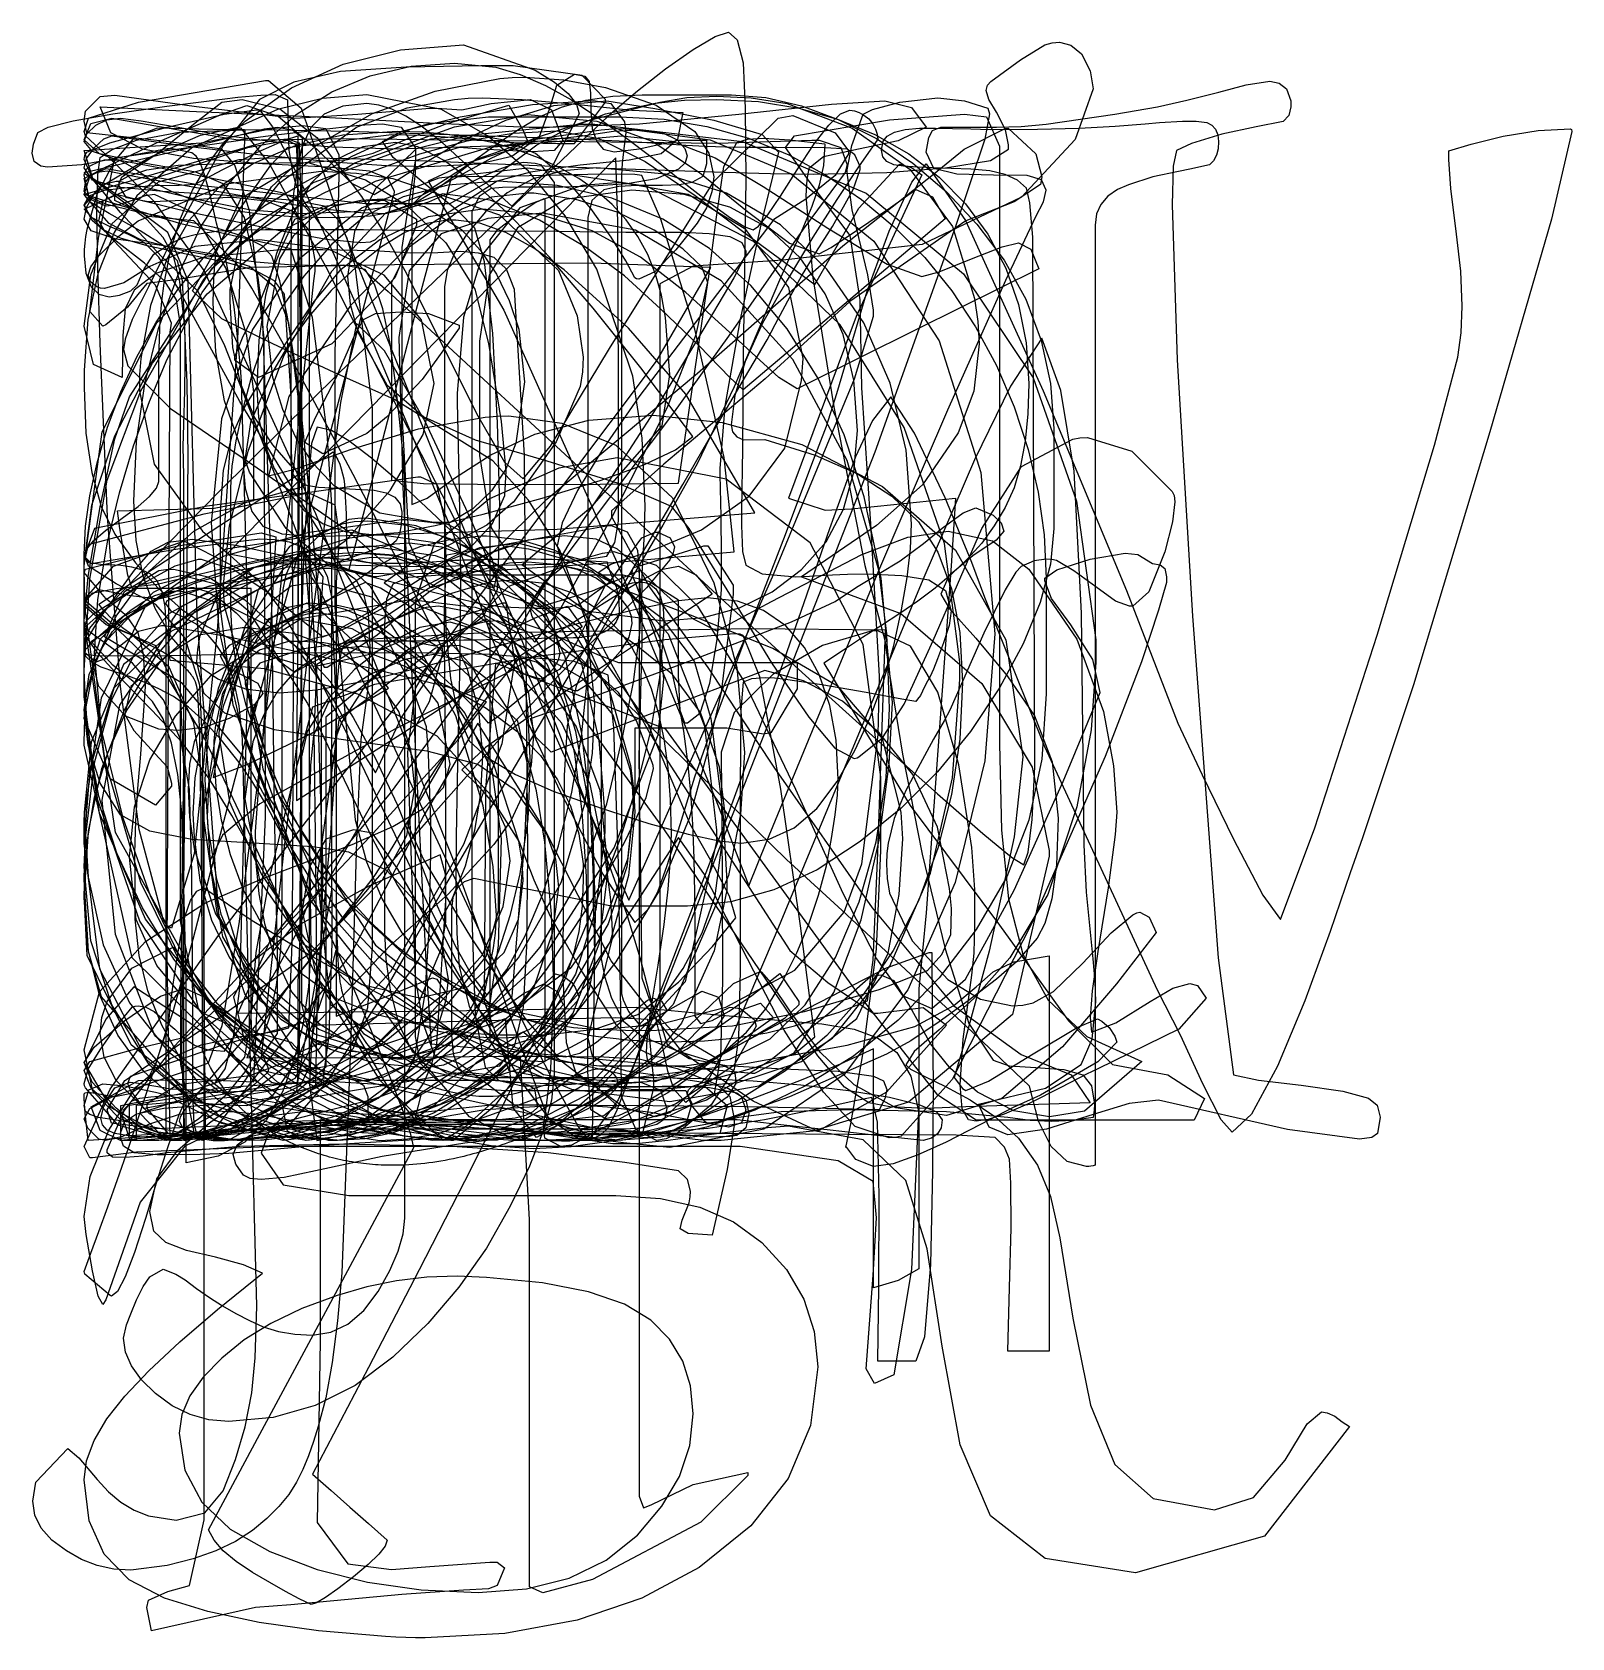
# Model space of a CAD drawing. Extents: x -0.4 to 11.5, y -3.8 to 8.5.
import ezdxf

# ---------------------------------------------------------------- set-up
doc = ezdxf.new("R2010")
doc.units = 0
doc.layers.get('0').update_dxf_attribs({"linetype": 'CONTINUOUS'})
for name, color, linetype in [('!', 7, 'CONTINUOUS'), ('&', 7, 'CONTINUOUS'), ('1', 7, 'CONTINUOUS'), ('2', 7, 'CONTINUOUS'), ('3', 7, 'CONTINUOUS'), ('4', 7, 'CONTINUOUS'), ('5', 7, 'CONTINUOUS'), ('6', 7, 'CONTINUOUS'), ('7', 7, 'CONTINUOUS'), ('8', 7, 'CONTINUOUS'), ('9', 7, 'CONTINUOUS'), ('A', 7, 'CONTINUOUS'), ('a_', 7, 'CONTINUOUS'), ('B', 7, 'CONTINUOUS'), ('b_', 7, 'CONTINUOUS'), ('C', 7, 'CONTINUOUS'), ('c_', 7, 'CONTINUOUS'), ('D', 7, 'CONTINUOUS'), ('d_', 7, 'CONTINUOUS'), ('E', 7, 'CONTINUOUS'), ('e_', 7, 'CONTINUOUS'), ('F', 7, 'CONTINUOUS'), ('f_', 7, 'CONTINUOUS'), ('G', 7, 'CONTINUOUS'), ('g_', 7, 'CONTINUOUS'), ('H', 7, 'CONTINUOUS'), ('h_', 7, 'CONTINUOUS'), ('I', 7, 'CONTINUOUS'), ('i_', 7, 'CONTINUOUS'), ('J', 7, 'CONTINUOUS'), ('j_', 7, 'CONTINUOUS'), ('K', 7, 'CONTINUOUS'), ('k_', 7, 'CONTINUOUS'), ('L', 7, 'CONTINUOUS'), ('l_', 7, 'CONTINUOUS'), ('M', 7, 'CONTINUOUS'), ('m_', 7, 'CONTINUOUS'), ('N', 7, 'CONTINUOUS'), ('n_', 7, 'CONTINUOUS'), ('O', 7, 'CONTINUOUS'), ('o_', 7, 'CONTINUOUS'), ('P', 7, 'CONTINUOUS'), ('p_', 7, 'CONTINUOUS'), ('Q', 7, 'CONTINUOUS'), ('q_', 7, 'CONTINUOUS'), ('R', 7, 'CONTINUOUS'), ('r_', 7, 'CONTINUOUS'), ('S', 7, 'CONTINUOUS'), ('s_', 7, 'CONTINUOUS'), ('T', 7, 'CONTINUOUS'), ('t_', 7, 'CONTINUOUS'), ('U', 7, 'CONTINUOUS'), ('u_', 7, 'CONTINUOUS'), ('V', 7, 'CONTINUOUS'), ('v_', 7, 'CONTINUOUS'), ('W', 7, 'CONTINUOUS'), ('w_', 7, 'CONTINUOUS'), ('X', 7, 'CONTINUOUS'), ('x_', 7, 'CONTINUOUS'), ('Y', 7, 'CONTINUOUS'), ('y_', 7, 'CONTINUOUS'), ('Z', 7, 'CONTINUOUS'), ('z_', 7, 'CONTINUOUS')]:
    doc.layers.add(name, color=color, linetype=linetype)

msp = doc.modelspace()

# ---------------------------------------------------------------- linework, layer by layer
at = {"layer": '!', "color": 7}
for points in [[(0.124023, 7.576454), (0.216352, 7.637781), (0.405143, 7.711498), (0.732427, 7.771442), (1.240234, 7.79148), (1.18649, 6.22811), (1.02526, 3.930228), (0.848182, 2.210422), (0.675239, 1.637172), (0.642165, 1.654388), (0.609093, 1.706063), (0.425124, 2.39714), (0.28112, 3.500262), (0.179834, 4.810084), (0.124023, 6.143358), (0.10542, 6.728998), (0.099219, 7.15758), (0.10542, 7.442822), (0.124023, 7.576511)], [(0, 0.600824), (0.078548, 0.720712), (0.314193, 0.926029), (0.588422, 1.11207), (0.777214, 1.174074), (0.927419, 1.106566), (1.174089, 0.903987), (1.360123, 0.697965), (1.422135, 0.553975), (1.419378, 0.534784), (1.411111, 0.520955), (1.317059, 0.435527), (1.17271, 0.316993), (0.949812, 0.170238), (0.620117, 0.000058), (0.465087, 0.075157), (0.248047, 0.250869), (0.062012, 0.451359), (0, 0.600824)]]:
    msp.add_lwpolyline(points, dxfattribs=at)
at = {"layer": '&', "color": 7}
for points in [[(1.127235, 6.559467), (1.213362, 6.977692), (1.444184, 7.350451), (1.786625, 7.666709), (2.224154, 7.91546), (2.706465, 8.089083), (3.205317, 8.185546), (3.299021, 8.193731), (3.398242, 8.196553), (3.69934, 8.176515), (4.018359, 8.1166), (4.411097, 7.980851), (4.707378, 7.777594), (4.816929, 7.611535), (4.853451, 7.427582), (4.839667, 7.311815), (4.798329, 7.190544), (4.726668, 7.070656), (4.561307, 6.865339), (4.399384, 6.695836), (4.277431, 6.639336), (4.258136, 6.642158), (4.244358, 6.650342), (4.176831, 6.779882), (4.062458, 6.96454), (3.907425, 7.18504), (3.712436, 7.416547), (3.480923, 7.608769), (3.238391, 7.711441), (3.095072, 7.736277), (2.957271, 7.744461), (2.559016, 7.643172), (2.246203, 7.339331), (2.084971, 7.005829), (2.031229, 6.661321), (2.051209, 6.446352), (2.111156, 6.231383), (2.333018, 5.825548), (2.618274, 5.57818), (3.013768, 5.402468), (3.566364, 5.239175), (4.116198, 5.066229), (4.525478, 4.889163), (4.661901, 4.716894), (4.955426, 4.244257), (5.299243, 3.683368), (5.586568, 3.263083), (5.787068, 3.025367), (5.936589, 2.946119), (5.957945, 2.948941), (5.97242, 2.957126), (6.155006, 3.104587), (6.322442, 3.36505), (6.54499, 3.854931), (6.920511, 4.718277), (7.225051, 5.196446), (7.620553, 5.407294), (7.676359, 5.415479), (7.733553, 5.418301), (8.077368, 5.314246), (8.386742, 5.002136), (8.403272, 4.97112), (8.408792, 4.922211), (8.389494, 4.769924), (8.331623, 4.539094), (8.207594, 4.230428), (8.083577, 4.120192), (8.070479, 4.120164), (8.058773, 4.120192), (7.949902, 4.157389), (7.799702, 4.269008), (7.628819, 4.392339), (7.496534, 4.470204), (7.458632, 4.478388), (7.416607, 4.48121), (7.322895, 4.467382), (7.223682, 4.426064), (7.223676, 4.426064), (7.223682, 4.426064), (7.181646, 4.38057), (7.099659, 4.244144), (6.936354, 3.912053), (6.672467, 3.318116), (6.629053, 3.234748), (6.548443, 3.094878), (6.443708, 2.904689), (6.333469, 2.697989), (6.243203, 2.483698), (6.198422, 2.292859), (6.188081, 2.212934), (6.184641, 2.133009), (6.190835, 2.020007), (6.209445, 1.907005), (6.383762, 1.538366), (6.658686, 1.242795), (6.908795, 1.089831), (7.157536, 1.038833), (7.235389, 1.044195), (7.314632, 1.060846), (7.472412, 1.148364), (7.697727, 1.366775), (7.918207, 1.600371), (8.083577, 1.738857), (8.113888, 1.755508), (8.138698, 1.76087), (8.20966, 1.721613), (8.262721, 1.603786), (7.958169, 1.208279), (7.540629, 0.721841), (7.074847, 0.324952), (6.64766, 0.192674), (6.256293, 0.251913), (5.936592, 0.429685), (5.674761, 0.681173), (5.451523, 0.983659), (5.293044, 1.219314), (5.225525, 1.297857), (5.214496, 1.297857), (5.203475, 1.297857), (5.003655, 1.207602), (4.718405, 0.93681), (4.334618, 0.581972), (3.883314, 0.283606), (3.360346, 0.070726), (2.833249, -0.000253), (2.720248, 0.00257), (2.607248, 0.010754), (1.99402, 0.11893), (1.488281, 0.305648), (0.37207, 1.40877), (0, 3.048227), (0.002756, 3.18327), (0.011024, 3.318314), (0.081304, 3.674196), (0.248047, 4.04179), (0.50505, 4.392141), (0.846115, 4.696348), (1.238166, 4.916143), (1.670182, 5.035354), (1.694985, 5.049183), (1.703255, 5.068374), (1.697742, 5.085589), (1.681207, 5.115223), (1.591633, 5.2048), (1.455208, 5.363268), (1.314647, 5.576854), (1.207161, 5.837316), (1.147216, 6.113612), (1.127235, 6.46845), (1.127234, 6.514622), (1.127235, 6.55941)], [(2.042253, 4.787309), (1.823143, 4.67188), (1.52411, 4.391802), (1.241611, 3.967707), (1.072114, 3.420281), (1.047308, 3.274231), (1.039041, 3.128152), (1.120344, 2.612081), (1.364258, 2.056047), (1.703254, 1.555808), (2.042253, 1.20715), (2.381248, 0.976349), (2.720248, 0.846104), (2.946244, 0.804786), (3.172244, 0.790957), (3.274217, 0.79378), (3.376194, 0.801964), (3.673847, 0.827364), (3.938433, 0.859735), (4.269159, 0.972059), (4.583355, 1.220782), (4.845178, 1.4964), (5.024327, 1.716872), (4.976092, 1.883609), (4.831402, 2.157844), (4.672924, 2.438966), (4.583355, 2.653934), (4.337372, 3.232038), (3.963238, 3.770152), (3.499525, 4.222836), (2.990343, 4.561136), (2.561082, 4.738908), (2.1773, 4.798174), (2.110464, 4.795352), (2.042253, 4.787168)]]:
    msp.add_lwpolyline(points, dxfattribs=at)
at = {"color": 7}
for points in [[(0.141111, 2.624075), (0.276503, 3.355482), (0.68268, 3.967679), (1.294871, 4.413816), (2.048316, 4.647044), (2.172338, 4.663695), (2.296363, 4.66934), (2.759382, 4.601127), (3.200356, 4.396487), (3.622722, 4.04371), (3.831497, 3.685428), (3.96792, 3.087343), (4.013398, 2.511328), (4.013395, 2.444497), (4.013398, 2.376284), (3.945871, 1.78167), (3.7874, 1.282137), (3.535905, 0.861146), (3.189331, 0.524201), (2.742845, 0.276861), (2.219193, 0.141112), (1.162926, 0.307849), (0.546254, 0.808088), (0.242397, 1.588743), (0.141111, 2.624075)], [(1.596319, 4.272225), (1.475051, 4.179882), (1.3152, 4.013145), (1.148456, 3.778872), (1.03408, 3.483978), (0.957598, 3.144973), (0.932105, 2.783926), (0.954152, 2.411167), (1.020298, 2.014983), (1.252497, 1.267405), (1.607343, 0.716874), (1.853321, 0.522564), (2.117217, 0.457794), (2.310829, 0.491576), (2.511336, 0.592866), (2.616065, 0.655547), (2.770407, 0.727909), (2.917855, 0.824372), (3.018454, 0.953912), (3.092865, 1.159906), (3.156258, 1.485817), (3.172791, 1.598818), (3.178308, 1.733862), (3.152812, 2.109387), (3.076333, 2.579992), (2.8648, 3.273836), (2.544409, 3.867067), (2.217812, 4.189534), (1.822316, 4.297032), (1.709316, 4.290823), (1.596318, 4.272197)]]:
    msp.add_lwpolyline(points, dxfattribs=at)
at = {"layer": '1', "color": 7}
msp.add_lwpolyline([(0.079926, 4.71839), (0, 4.503421), (0.057878, 4.448303), (0.722092, 4.561305), (1.35599, 4.638465), (1.467611, 4.63282), (1.581988, 4.616169), (1.711867, 4.564664), (1.809363, 4.4763), (1.874476, 4.351078), (1.907205, 4.188998), (1.943034, 3.307025), (1.930632, 2.816466), (1.896181, 2.336886), (1.761133, 0.84585), (1.744596, 0.619874), (1.739084, 0.429685), (1.794206, -0.000253), (1.996432, 0.045213), (2.173165, 0.101714), (2.324405, 0.16925), (2.450152, 0.247792), (2.543513, 0.333588), (2.619649, 0.44484), (2.678561, 0.581633), (2.720247, 0.743883), (2.789149, 1.851831), (2.789149, 2.731009), (2.778125, 3.849992), (2.778125, 4.098037), (2.789149, 4.357117), (2.789149, 4.514202), (2.789149, 4.663018), (2.778125, 4.79809), (2.720247, 5.057141), (2.596224, 5.112259), (2.574175, 5.112259), (1.773535, 5.00064), (0.94809, 4.889022), (0.079926, 4.718136)], dxfattribs=at)
at = {"layer": '2', "color": 7}
msp.add_lwpolyline([(0.314193, 4.018366), (0.568268, 4.173052), (0.85645, 4.298105), (1.178739, 4.393524), (1.535135, 4.459338), (1.860352, 4.492415), (2.113048, 4.47407), (2.361267, 4.419291), (2.605007, 4.327992), (2.844271, 4.200174), (3.11557, 3.985374), (3.309356, 3.735071), (3.425629, 3.449321), (3.464388, 3.128068), (3.445265, 2.893287), (3.387903, 2.674), (3.292302, 2.470208), (3.158462, 2.281937), (2.806716, 1.899526), (2.357822, 1.501988), (1.78318, 0.892896), (1.849326, 0.892896), (3.081292, 0.925944), (4.095528, 0.947958), (4.343575, 0.936951), (4.390429, 0.462902), (4.390429, 0.407784), (4.299478, 0.035731), (4.142382, -0.000112), (3.690385, 0.046737), (2.527321, 0.134932), (2.097373, 0.145938), (1.094161, 0.112862), (0.562238, 0.090849), (0.212217, 0.134932), (0.179144, 0.236899), (0.314192, 0.462902), (0.981162, 0.903874), (1.750795, 1.45164), (2.301323, 2.009057), (2.487356, 2.350828), (2.54937, 2.720144), (2.518363, 3.008829), (2.425347, 3.307166), (2.253091, 3.567629), (1.962326, 3.781215), (1.617815, 3.909372), (1.262283, 3.9521), (1.218186, 3.9521), (0.885389, 3.895599), (0.65319, 3.748138), (0.507118, 3.62413), (0.361046, 3.500093), (0.314193, 3.285124), (0.383095, 3.161116), (0.518142, 3.013655), (0.642166, 2.879994), (0.675239, 2.755958), (0.675239, 2.731122), (0.551215, 2.585072), (0.201194, 2.789006), (0, 3.252161), (0.022049, 3.456123), (0.07338, 3.64318), (0.139182, 3.799249), (0.219452, 3.924301), (0.314193, 4.018366)], dxfattribs=at)
at = {"layer": '3', "color": 7}
msp.add_lwpolyline([(3.307292, 4.919586), (3.106096, 4.743197), (2.822222, 4.594382), (2.525253, 4.451746), (2.312348, 4.299488), (2.586576, 4.122393), (3.023416, 3.949447), (3.487123, 3.764112), (3.836458, 3.566359), (4.076923, 3.281117), (4.208529, 2.8553), (4.22713, 2.698892), (4.233334, 2.549371), (4.185098, 2.109076), (4.040408, 1.670192), (3.730346, 1.133434), (3.340364, 0.697288), (2.930397, 0.387238), (2.560396, 0.223239), (1.931319, 0.080604), (1.444184, 0.011036), (1.361501, 0.002852), (1.273308, 0.00003), (0.895725, 0.02828), (0.485069, 0.113031), (0.385851, 0.135045), (0.248048, 0.157058), (0.111621, 0.179071), (0.044098, 0.201085), (0.011024, 0.223945), (0, 0.270088), (0.036518, 0.390682), (0.146072, 0.438208), (0.314881, 0.421557), (0.551215, 0.37197), (0.775146, 0.31753), (0.901237, 0.29213), (1.079692, 0.275478), (1.251259, 0.269834), (2.298566, 0.560608), (3.070269, 1.4329), (3.231497, 1.804982), (3.285243, 2.154994), (3.248033, 2.416811), (3.136415, 2.662119), (2.722657, 3.117569), (2.109776, 3.442096), (1.392162, 3.636378), (0.664214, 3.701148), (0.655946, 3.77763), (0.653191, 3.847226), (0.678685, 4.011903), (0.755167, 4.120079), (0.941201, 4.214482), (1.25126, 4.299234), (1.547538, 4.361915), (1.71428, 4.412235), (2.022961, 4.629264), (2.359202, 5.010292), (2.613447, 5.442318), (2.6982, 5.834353), (2.601735, 6.325617), (2.312349, 6.669449), (1.875509, 6.874088), (1.353235, 6.942301), (0.853695, 6.891304), (0.507119, 6.738339), (0.306614, 6.610182), (0.157096, 6.567482), (0.126091, 6.570868), (0.099219, 6.581311), (0.04961, 6.61989), (0.033074, 6.669505), (0.053055, 6.735658), (0.113, 6.818349), (0.26734, 6.969931), (0.416169, 7.088436), (1.113454, 7.375738), (1.82728, 7.471524), (2.100818, 7.457695), (2.381251, 7.41635), (3.20187, 7.136611), (3.657314, 6.705291), (3.799938, 6.356634), (3.847484, 6.038315), (3.841969, 5.925313), (3.825434, 5.812312), (3.639396, 5.386495), (3.307293, 4.919332)], dxfattribs=at)
at = {"layer": '4', "color": 7}
for points in [[(3.949458, 7.810727), (4.079679, 7.931998), (4.266406, 8.091849), (4.481377, 8.262029), (4.696354, 8.408784), (4.865849, 8.510074), (4.96645, 8.543828), (5.034659, 8.484589), (5.079449, 8.306817), (5.095982, 7.957483), (5.101499, 7.405569), (5.09047, 6.730324), (5.079449, 6.038569), (5.076683, 5.333014), (5.06842, 4.864468), (5.068416, 4.799021), (5.06842, 4.74046), (5.076683, 4.539941), (5.101493, 4.434531), (5.226892, 4.368378), (5.487345, 4.346365), (5.59276, 4.349187), (5.710587, 4.357371), (5.883526, 4.365556), (6.03856, 4.368378), (6.304517, 4.356525), (6.512605, 4.321388), (6.640757, 4.24008), (6.683482, 4.08435), (6.669007, 3.971348), (6.625603, 3.836304), (6.578744, 3.712296), (6.548433, 3.632371), (6.521557, 3.577253), (6.490557, 3.522106), (6.462992, 3.464928), (6.446459, 3.431174), (6.425095, 3.401541), (6.410631, 3.384326), (6.303828, 3.401541), (6.027537, 3.453216), (5.686468, 3.51316), (5.407419, 3.555183), (5.322666, 3.563367), (5.250323, 3.56619), (5.14421, 3.558005), (5.079446, 3.53317), (5.062905, 3.320261), (5.057396, 2.73115), (5.057392, 1.985632), (5.057396, 1.309033), (5.045678, 0.791578), (5.010542, 0.551097), (4.83346, 0.275507), (4.572326, 0.055006), (4.486884, 0.013661), (4.412473, -0.000168), (4.255373, 0.083906), (4.142378, 0.336072), (4.136863, 0.994778), (4.120328, 2.133037), (4.083807, 3.184484), (4.040401, 3.588231), (3.773059, 3.695052), (3.125384, 3.745344), (2.689233, 3.755786), (2.213123, 3.759173), (1.698424, 3.755786), (1.152033, 3.745344), (0.657317, 3.73716), (0.303162, 3.734338), (0.08957, 3.73716), (0.011022, 3.745344), (0.002756, 3.780481), (0, 3.814404), (0.011024, 3.875731), (0.044097, 3.949447), (0.168809, 4.099674), (0.405143, 4.346336), (0.451307, 4.393185), (0.496094, 4.445538), (0.653879, 4.607477), (1.039041, 4.999512), (1.518597, 5.476326), (1.965082, 5.914532), (2.571417, 6.498817), (3.150195, 7.055557), (3.631128, 7.508919), (3.949458, 7.810727)], [(1.105187, 4.525463), (1.504128, 4.449009), (2.563151, 4.423609), (3.62286, 4.443647), (4.029384, 4.503591), (4.092081, 4.611089), (4.120334, 4.773706), (4.120331, 5.127161), (4.120334, 5.82377), (4.114819, 7.079828), (4.098284, 7.573858), (2.601735, 6.049745), (1.105187, 4.525632)]]:
    msp.add_lwpolyline(points, dxfattribs=at)
at = {"layer": '5', "color": 7}
msp.add_lwpolyline([(0.677995, 6.942555), (0.620117, 6.829553), (0.496094, 6.581508), (0.37207, 6.32796), (0.316949, 6.176378), (0.303168, 6.096453), (0.338997, 5.972416), (0.665592, 5.64374), (1.309136, 5.203474), (2.036741, 4.696348), (2.596224, 4.200258), (2.803617, 3.936183), (2.951756, 3.642841), (3.04064, 3.320205), (3.070269, 2.968302), (3.055452, 2.674254), (3.01101, 2.390198), (2.936941, 2.11616), (2.833245, 1.852085), (2.561772, 1.367001), (2.246201, 0.948099), (1.750109, 0.54294), (1.513086, 0.507126), (1.265039, 0.564982), (0.802018, 0.915022), (0.383095, 1.185109), (0.168121, 0.937064), (0, 0.598058), (0.200505, 0.257698), (0.553971, 0.068892), (1.072114, 0.000001), (1.52411, 0.044084), (1.952679, 0.155026), (2.268251, 0.327972), (2.880443, 0.855248), (3.350009, 1.409052), (3.676949, 1.989358), (3.861263, 2.59622), (3.919138, 2.985517), (3.938433, 3.365163), (3.870907, 4.004565), (3.668338, 4.55027), (3.425801, 4.936124), (3.150195, 5.239288), (2.392274, 5.713336), (1.929253, 5.920064), (1.455208, 6.140536), (1.061089, 6.333463), (0.835091, 6.548432), (1.185113, 7.157524), (1.43936, 7.518571), (1.568207, 7.653614), (2.370226, 7.755609), (2.590712, 7.749965), (2.822222, 7.733314), (3.312804, 7.693351), (3.646289, 7.686578), (3.781337, 7.686578), (4.018359, 8.003541), (4.018359, 8.025555), (3.84059, 8.20883), (3.307292, 8.284635), (3.059245, 8.284635), (2.483225, 8.273628), (1.976107, 8.240552), (1.616438, 8.159243), (1.353234, 8.025583), (1.071424, 7.670745), (0.677995, 6.942442)], dxfattribs=at)
at = {"layer": '6', "color": 7}
for points in [[(2.10013, 7.810727), (2.491491, 7.960926), (2.855295, 8.025696), (2.960024, 8.03388), (3.070269, 8.036702), (3.377569, 8.025696), (3.73724, 7.992619), (4.221617, 7.940944), (4.616428, 7.923729), (4.574394, 7.714941), (4.448307, 7.606765), (4.201635, 7.55715), (3.825434, 7.518571), (3.44027, 7.46413), (3.183268, 7.394562), (2.647209, 7.047288), (2.053277, 6.43543), (1.57992, 5.734023), (1.422135, 5.123548), (1.625395, 5.174518), (2.053277, 5.32751), (2.578997, 5.485978), (3.092318, 5.575555), (3.183266, 5.58374), (3.274219, 5.586562), (3.682804, 5.530061), (4.098285, 5.360587), (4.53512, 4.954751), (4.853451, 4.299488), (5.031214, 3.645607), (5.090473, 2.990343), (5.059463, 2.516295), (4.96645, 2.042246), (4.539944, 1.048683), (3.872287, 0.350042), (3.361722, 0.087518), (2.822222, 0.000001), (2.466687, 0.033755), (2.10013, 0.135045), (1.492414, 0.451303), (0.915017, 0.97014), (0.429259, 1.692234), (0.101975, 2.640331), (0.025494, 3.117795), (0, 3.624243), (0.044786, 4.328415), (0.179145, 5.090472), (0.437527, 5.778812), (0.915017, 6.62562), (1.504817, 7.379379), (2.10013, 7.810727)], [(1.987131, 4.751466), (1.583365, 4.579226), (1.342209, 4.24437), (1.284331, 4.023869), (1.265039, 3.748251), (1.293288, 3.347242), (1.378038, 2.866307), (1.74115, 1.856205), (2.246202, 1.218185), (2.779501, 0.862642), (3.249414, 0.722095), (3.589098, 0.826828), (3.792361, 0.981175), (3.8964, 1.168571), (3.938433, 1.389071), (3.935667, 1.617135), (3.927404, 1.827277), (3.927401, 1.929244), (3.927404, 2.031239), (3.904668, 2.561083), (3.836458, 3.136422), (3.709676, 3.727592), (3.555338, 4.073484), (3.242521, 4.407663), (2.822222, 4.638465), (2.488735, 4.739754), (2.188325, 4.773536), (2.081525, 4.767892), (1.987131, 4.751241)]]:
    msp.add_lwpolyline(points, dxfattribs=at)
at = {"layer": '7', "color": 7}
msp.add_lwpolyline([(0.361019, 6.548432), (0.408558, 6.596664), (0.462987, 6.719317), (0.538773, 6.831614), (0.677945, 6.920514), (0.766821, 6.959771), (0.857076, 6.984042), (0.948019, 6.999282), (1.038964, 7.0117), (1.17469, 7.019884), (1.399983, 7.022706), (1.729309, 7.022706), (2.155093, 7.022706), (2.635301, 7.014522), (3.127916, 7.0117), (3.643261, 7.008877), (4.175148, 7.000693), (4.395617, 7.000693), (4.616087, 7.000693), (4.819329, 6.992508), (4.977107, 6.967673), (5.070113, 6.921501), (5.101121, 6.854671), (5.101121, 6.842253), (5.101121, 6.829836), (5.008106, 6.650004), (4.729078, 6.17666), (4.390791, 5.6158), (4.12003, 5.195487), (3.835483, 4.764844), (3.499959, 4.20054), (3.124469, 3.54666), (2.720047, 2.847313), (2.527822, 2.515561), (2.381074, 2.269915), (2.28255, 2.109725), (2.235013, 2.034287), (1.763757, 1.417942), (1.298016, 0.858804), (0.933551, 0.435414), (0.766133, 0.226287), (0.741329, 0.179438), (0.733062, 0.149128), (0.755798, 0.105722), (0.824006, 0.069202), (1.027251, 0.017527), (1.207072, 0.000312), (1.413073, 0.028562), (1.579115, 0.113314), (1.872614, 0.449553), (2.25706, 1.050376), (2.355236, 1.214714), (2.534025, 1.525808), (2.79721, 1.983318), (3.148585, 2.586907), (3.536817, 3.246629), (3.910584, 3.872598), (4.270223, 4.473421), (4.616087, 5.057734), (4.907172, 5.564492), (5.124546, 5.932764), (5.265436, 6.171524), (5.327102, 6.28969), (5.423554, 6.47226), (5.531037, 6.661744), (5.64678, 6.853994), (5.768042, 7.044861), (5.929256, 7.330103), (5.983, 7.485833), (5.983, 7.49684), (5.983, 7.507846), (5.940968, 7.598101), (5.881033, 7.64289), (5.716365, 7.651074), (5.338126, 7.653896), (5.219623, 7.653896), (5.101121, 7.653896), (4.945066, 7.656718), (4.791085, 7.661798), (4.639853, 7.669701), (4.492073, 7.679578), (4.183412, 7.700181), (3.775546, 7.718243), (3.268807, 7.736587), (2.663551, 7.758318), (2.041411, 7.777227), (1.484038, 7.787105), (0.991769, 7.793878), (0.564954, 7.803474), (0.392022, 7.735938), (0.237005, 7.555429), (0.097833, 7.291523), (0.022047, 7.023496), (0.012401, 6.969394), (0.005512, 6.917381), (0.001378, 6.867428), (0, 6.818547), (0.01378, 6.686241), (0.055117, 6.581508), (0.112991, 6.523624), (0.192911, 6.504433), (0.27352, 6.51544), (0.361019, 6.548516)], dxfattribs=at)
at = {"layer": '8', "color": 7}
for points in [[(4.48138, 6.344498), (4.451062, 6.516795), (4.405586, 6.678141), (4.344951, 6.828566), (4.269159, 6.96804), (4.178209, 7.096592), (4.0721, 7.214194), (3.950834, 7.320874), (3.81441, 7.416604), (3.661705, 7.501214), (3.502627, 7.574564), (3.337176, 7.636596), (3.165351, 7.687368), (2.987154, 7.726879), (2.802583, 7.755101), (2.61164, 7.772034), (2.414323, 7.777679), (1.995787, 7.750303), (1.626257, 7.668261), (1.305734, 7.531525), (1.034217, 7.340122), (0.811707, 7.093996), (0.638204, 6.793203), (0.513707, 6.437716), (0.438216, 6.027534), (0.427192, 5.903526), (0.427192, 5.779489), (0.540191, 5.214508), (0.912261, 4.696348), (1.127235, 4.510308), (1.331185, 4.324295), (0.777213, 4.029373), (0.303168, 3.668326), (0.055121, 3.070269), (0, 2.530067), (0.033073, 2.031239), (0.146416, 1.509636), (0.3514, 1.0611), (0.648022, 0.685576), (1.036285, 0.38309), (1.658468, 0.095788), (2.279275, 0.000001), (2.494247, 0.01383), (2.731272, 0.055176), (3.571872, 0.354896), (4.197504, 0.802077), (4.43039, 1.059943), (4.61918, 1.326418), (4.763876, 1.6015), (4.864475, 1.885218), (4.944401, 2.49431), (4.897548, 2.877398), (4.750783, 3.299772), (4.536502, 3.591223), (4.257446, 3.815843), (3.894336, 4.065271), (3.373437, 4.437353), (3.560851, 4.594438), (3.916385, 4.889332), (4.456576, 5.509459), (4.514453, 5.903582), (4.48138, 6.344554)], [(2.133203, 7.248484), (2.301324, 7.259491), (2.623094, 7.200224), (2.910417, 7.022452), (3.056832, 6.859666), (3.179132, 6.677238), (3.277318, 6.475195), (3.351389, 6.25351), (3.395486, 5.84838), (3.32934, 5.374331), (3.251135, 5.175026), (3.140547, 5.007075), (2.997576, 4.87048), (2.822222, 4.765239), (2.695443, 4.765239), (2.279274, 4.835512), (1.929253, 5.04636), (1.768367, 5.217387), (1.63573, 5.413588), (1.531344, 5.634935), (1.455208, 5.881428), (1.411111, 6.275579), (1.51033, 6.796477), (1.617471, 6.976648), (1.756997, 7.112058), (1.928908, 7.202651), (2.133203, 7.248484)], [(1.579232, 3.850246), (1.681207, 3.850246), (1.849498, 3.838111), (2.037428, 3.801958), (2.244995, 3.741647), (2.472201, 3.657263), (2.812574, 3.500516), (3.100584, 3.333413), (3.336229, 3.156008), (3.51951, 2.968245), (3.650593, 2.780652), (3.74895, 2.578948), (3.81458, 2.363104), (3.847483, 2.13315), (3.847483, 2.009113), (3.839039, 1.805857), (3.813718, 1.612252), (3.771516, 1.428272), (3.712435, 1.253971), (3.625444, 1.077582), (3.532598, 0.945276), (3.433897, 0.857082), (3.32934, 0.812999), (3.205317, 0.812999), (3.014801, 0.822877), (2.793281, 0.852341), (2.540756, 0.901447), (2.257227, 0.970168), (1.934592, 1.098326), (1.655712, 1.300905), (1.420584, 1.577878), (1.22921, 1.929272), (1.130335, 2.202661), (1.059711, 2.468768), (1.017336, 2.727679), (1.003212, 2.979337), (1.003212, 3.081332), (1.014236, 3.183299), (1.071252, 3.449265), (1.184423, 3.649078), (1.35375, 3.782739), (1.579232, 3.850274)]]:
    msp.add_lwpolyline(points, dxfattribs=at)
at = {"layer": '9', "color": 7}
for points in [[(2.5852, 0.54294), (3.10334, 0.996838), (3.516751, 1.49036), (3.825432, 2.023478), (4.029384, 2.59622), (4.148754, 3.093016), (4.234019, 3.533282), (4.28518, 3.917076), (4.302235, 4.24437), (4.302235, 4.371144), (4.31877, 4.635727), (4.324282, 4.889276), (4.301024, 5.413786), (4.23126, 5.893168), (3.952213, 6.716552), (3.707955, 7.128427), (3.427179, 7.471016), (3.109887, 7.744405), (2.756077, 7.948536), (2.180057, 8.06151), (1.838303, 8.033259), (1.491038, 7.948536), (0.830268, 7.652231), (0.4079, 7.28156), (0.233578, 6.999225), (0.107488, 6.681415), (0.029629, 6.328129), (0, 5.93934), (0, 5.804296), (0.014814, 5.453579), (0.059256, 5.148356), (0.133325, 4.888598), (0.237023, 4.674307), (0.396186, 4.452085), (0.567751, 4.259525), (0.751719, 4.09657), (0.94809, 3.963248), (1.321538, 3.766172), (1.648134, 3.671092), (1.783181, 3.657263), (2.202105, 3.748195), (2.483225, 3.868083), (2.789149, 4.007275), (3.230122, 4.145084), (3.252172, 4.145084), (3.318318, 3.693077), (3.219785, 3.057794), (2.924198, 2.281966), (2.361957, 1.299437), (1.805231, 0.699997), (1.276065, 0.498801), (0.722093, 0.429882), (0.485071, 0.283832), (0.485071, 0.24799), (0.644923, 0.057829), (0.994945, -0.000055), (1.083139, -0.000055), (1.196139, 0.010952), (1.918229, 0.181809), (2.264117, 0.327887), (2.5852, 0.542856)], [(1.659158, 7.529606), (1.717036, 7.540612), (2.169032, 7.405569), (2.491836, 7.205756), (2.787771, 6.920514), (3.011356, 6.562204), (3.117122, 6.143302), (3.216341, 5.542479), (3.25217, 5.159362), (3.241146, 4.969201), (3.143993, 4.748729), (2.968295, 4.561305), (2.684416, 4.417993), (2.257226, 4.346336), (2.235179, 4.346336), (1.879642, 4.439357), (1.557183, 4.71839), (1.276062, 5.151799), (1.083138, 5.70233), (1.016991, 6.079915), (0.994943, 6.4575), (1.000455, 6.650399), (1.016991, 6.843326), (1.210605, 7.262934), (1.659157, 7.529606)]]:
    msp.add_lwpolyline(points, dxfattribs=at)
at = {"layer": 'A', "color": 7}
for points in [[(3.431315, 7.810727), (3.498148, 7.810727), (3.566363, 7.810727), (4.280873, 7.836127), (5.046376, 7.912609), (5.762263, 7.989092), (6.173611, 8.014492), (6.376867, 7.963494), (6.49056, 7.810558), (6.274892, 7.706502), (5.969662, 7.642438), (5.700251, 7.581788), (5.586567, 7.493594), (5.570026, 7.40746), (5.564517, 7.281391), (5.618256, 6.648846), (5.779491, 5.655311), (6.018576, 4.432979), (6.17361, 3.858346), (6.207367, 3.59444), (6.308658, 2.979139), (6.459548, 2.208136), (6.636631, 1.477096), (6.820594, 0.901758), (7.008701, 0.619959), (7.130652, 0.576553), (7.336674, 0.56216), (7.550953, 0.548331), (7.69772, 0.507014), (7.765927, 0.421557), (7.788671, 0.28101), (7.785905, 0.233456), (7.777645, 0.179043), (7.618475, 0.154208), (7.460695, 0.146023), (7.291881, 0.154208), (7.121699, 0.179043), (6.647648, 0.222449), (5.903512, 0.236842), (5.373653, 0.222449), (5.046372, 0.179043), (4.904432, 0.145967), (4.820374, 0.13496), (4.79901, 0.137782), (4.784544, 0.145967), (4.683255, 0.272741), (4.649495, 0.360935), (4.65845, 0.391274), (4.685326, 0.41611), (4.850689, 0.476082), (5.170396, 0.562188), (5.477695, 0.672452), (5.633416, 0.799226), (5.522482, 1.655658), (5.371589, 2.709165), (5.208978, 3.574572), (5.079445, 3.894301), (5.056704, 3.902486), (5.010543, 3.905308), (4.477928, 3.859814), (3.442336, 3.723387), (2.237929, 3.514628), (1.761129, 3.340299), (1.611611, 2.784265), (1.433156, 2.04219), (1.323601, 1.450313), (1.287084, 0.959049), (1.289838, 0.829509), (1.298107, 0.711004), (1.35116, 0.532555), (1.444179, 0.449186), (1.494476, 0.441002), (1.557178, 0.43818), (1.645371, 0.444106), (1.750103, 0.461604), (1.8569, 0.479102), (1.951297, 0.485028), (2.016752, 0.482206), (2.07532, 0.474022), (2.154556, 0.42785), (2.188319, 0.338978), (2.188318, 0.284538), (2.188319, 0.237012), (2.19383, 0.185308), (2.188319, 0.146051), (2.196586, 0.146051), (2.199344, 0.146051), (2.007795, 0.126014), (1.433157, 0.088111), (0.642163, 0.038496), (0.03307, -0.000083), (0.008266, 0.210765), (0, 0.325206), (0, 0.346655), (0, 0.361048), (0.008268, 0.369233), (0.033073, 0.372055), (0.088884, 0.36641), (0.168121, 0.349759), (0.201883, 0.341575), (0.237023, 0.338753), (0.352778, 0.363588), (0.474045, 0.437982), (0.555349, 0.602659), (0.689019, 1.002991), (0.840603, 1.551433), (1.003212, 2.177064), (1.165131, 2.790304), (1.309136, 3.318088), (1.317404, 3.351164), (1.320161, 3.362171), (1.32016, 3.362171), (1.320161, 3.362171), (1.322916, 3.337053), (1.309136, 3.283657), (1.292598, 3.233026), (1.287087, 3.216093), (1.287086, 3.213271), (1.287087, 3.205086), (1.292598, 3.221737), (1.309136, 3.271324), (1.395952, 3.597262), (1.590256, 4.299375), (1.906515, 5.487925), (2.38125, 7.267647), (2.389517, 7.291918), (2.392274, 7.314778), (2.344041, 7.416039), (2.199349, 7.471863), (1.880332, 7.502851), (1.375282, 7.529662), (0.845082, 7.56858), (0.450618, 7.641281), (0.205672, 7.767716), (0.124023, 7.967868), (0.868164, 7.932026), (1.794206, 7.890709), (2.711977, 7.841772), (3.431315, 7.810784)], [(2.833247, 7.427639), (2.606902, 6.582552), (2.335775, 5.541096), (2.115632, 4.686358), (2.042253, 4.401454), (2.146293, 4.376619), (2.392274, 4.368434), (2.699575, 4.374079), (3.103342, 4.39073), (4.077612, 4.454823), (5.010547, 4.536808), (4.934751, 5.265111), (4.707378, 6.253848), (4.446926, 7.102716), (4.299479, 7.438956), (4.246421, 7.44714), (4.10931, 7.449962), (3.88262, 7.44714), (3.566363, 7.438956), (3.15984, 7.430771), (2.910417, 7.427949), (2.852537, 7.427921), (2.833247, 7.427949)]]:
    msp.add_lwpolyline(points, dxfattribs=at)
at = {"layer": 'a_', "color": 7}
for points in [[(0.112999, 3.500206), (0.068902, 3.682126), (0.128158, 3.867462), (0.305924, 4.043173), (0.706933, 4.260202), (1.231966, 4.437297), (1.762509, 4.546827), (2.202105, 4.583347), (2.707843, 4.510308), (3.321072, 4.291218), (3.81923, 3.960482), (3.985287, 3.580131), (3.985287, 2.490104), (3.985287, 1.400078), (4.010777, 1.2678), (4.065212, 1.096914), (4.158916, 0.921231), (4.302235, 0.80202), (4.579217, 0.689696), (4.798328, 0.622866), (4.940262, 0.573957), (5.002278, 0.54294), (5.018811, 0.506421), (5.024328, 0.440974), (4.9568, 0.333475), (4.754233, 0.192928), (4.515829, 0.064771), (4.346333, 0.022043), (3.892956, 0.053059), (3.56912, 0.14608), (3.311424, 0.279063), (3.08405, 0.452008), (2.8863, 0.596704), (2.745053, 0.644936), (2.587266, 0.596704), (2.384007, 0.452008), (2.144227, 0.276297), (1.898938, 0.135045), (1.581299, 0.033755), (1.152041, 0.000001), (0.622185, 0.04273), (0.272853, 0.170887), (0.068213, 0.381707), (0, 0.700054), (0.118511, 1.145852), (0.474045, 1.535121), (0.937065, 1.831398), (1.378038, 2.020204), (1.714278, 2.147684), (2.067057, 2.282022), (2.380215, 2.419831), (2.619651, 2.563144), (2.771577, 2.720934), (2.822222, 2.902149), (2.729203, 3.372388), (2.450152, 3.724827), (2.066367, 3.944988), (1.659158, 4.018366), (1.536511, 3.99353), (1.322917, 3.919108), (1.118277, 3.817142), (1.050065, 3.737216), (1.092783, 3.655202), (1.338763, 3.525691), (1.378038, 3.44506), (1.313269, 3.362369), (1.118967, 3.252133), (0.923974, 3.18392), (0.724848, 3.16106), (0.57602, 3.172066), (0.319705, 3.27059), (0.112999, 3.500037)], [(2.745052, 2.202097), (2.194524, 1.961643), (1.672938, 1.670192), (1.282264, 1.367001), (1.15204, 1.107949), (1.236788, 0.765501), (1.491037, 0.576017), (1.595767, 0.551181), (1.706011, 0.542997), (1.968526, 0.593994), (2.259983, 0.746959), (2.581064, 1.065277), (2.756076, 1.480059), (2.789147, 1.686082), (2.78639, 2.052632), (2.745052, 2.202153)]]:
    msp.add_lwpolyline(points, dxfattribs=at)
at = {"layer": 'B', "color": 7}
for points in [[(1.648134, 7.146517), (2.082214, 7.160346), (2.370226, 7.201692), (2.598978, 7.284354), (2.855295, 7.41666), (3.137102, 7.573068), (3.464388, 7.722589), (3.877108, 7.86037), (4.437283, 8.003711), (4.647431, 8.038847), (4.875499, 8.050418), (5.142146, 8.036025), (5.418446, 7.992619), (5.921426, 7.803813), (6.366537, 7.485494), (6.694505, 7.045228), (6.86263, 6.490548), (6.889498, 6.313482), (6.898461, 6.140536), (6.858493, 5.777429), (6.738609, 5.454284), (6.462308, 5.055335), (6.107467, 4.74046), (5.766399, 4.506864), (5.531447, 4.346336), (6.296254, 4.061772), (6.92051, 3.522276), (7.309111, 2.879402), (7.438652, 2.235173), (7.438647, 2.21316), (7.438652, 2.191146), (7.156838, 0.97158), (6.355514, 0.294952), (5.616882, 0.073774), (4.91133, 0.000058), (4.776282, 0.000058), (3.89778, 0.104085), (2.778127, 0.35007), (2.356446, 0.426552), (1.929255, 0.451952), (1.713591, 0.446308), (1.491039, 0.429656), (0.977031, 0.338724), (0.463023, 0.247764), (0.361048, 0.382808), (0.344511, 0.415207), (0.338999, 0.440607), (0.358292, 0.496402), (1.077628, 0.739649), (1.739086, 0.925662), (1.815566, 1.210227), (1.841061, 1.953685), (1.841061, 2.154881), (1.802817, 3.348963), (1.737706, 4.60505), (1.658814, 5.672329), (1.579232, 6.30002), (1.475878, 6.572195), (1.276063, 6.738226), (0.977029, 6.83469), (0.598069, 6.898105), (0.247358, 6.948397), (0.055122, 7.011079), (0, 7.102406), (0.019982, 7.191278), (0.079926, 7.303602), (0.155029, 7.371815), (0.248047, 7.394675), (0.259071, 7.394647), (0.270095, 7.394675), (0.473356, 7.349886), (0.85714, 7.259632), (1.286398, 7.174852), (1.648134, 7.14663)], [(3.839215, 7.361486), (3.358966, 7.18854), (3.070269, 6.829553), (2.925573, 6.347941), (2.877344, 5.757448), (2.877342, 5.724371), (2.877344, 5.691295), (2.890433, 5.005043), (2.902148, 4.346336), (2.895945, 3.717263), (2.877344, 2.778112), (2.869075, 2.340583), (2.866309, 1.976093), (2.872509, 1.597831), (2.891114, 1.34496), (2.96897, 1.034205), (3.114356, 0.779979), (3.541544, 0.508509), (4.233322, 0.394125), (4.426247, 0.394125), (5.04016, 0.44786), (5.531433, 0.609093), (5.957243, 0.94189), (6.198404, 1.444189), (6.283149, 1.896168), (6.311404, 2.326133), (6.297623, 2.530067), (6.154303, 3.099196), (5.812554, 3.500206), (5.308877, 3.794084), (4.696343, 4.04179), (4.179576, 4.238499), (3.963227, 4.379413), (3.963224, 4.379413), (3.963227, 4.379413), (4.061754, 4.4428), (4.357345, 4.539264), (4.75904, 4.708061), (5.126291, 4.966463), (5.401206, 5.337134), (5.531434, 5.859414), (5.542463, 6.027534), (5.432216, 6.575299), (5.101491, 7.02248), (4.656381, 7.293273), (4.131352, 7.383527), (3.839215, 7.361514)]]:
    msp.add_lwpolyline(points, dxfattribs=at)
at = {"layer": 'b_', "color": 7}
for points in [[(0.85714, 7.372492), (1.069357, 7.485494), (1.342209, 7.620538), (1.553737, 7.713558), (1.648134, 7.744574), (1.648133, 7.744574), (1.648134, 7.744574), (1.648134, 5.791907), (1.648134, 3.839211), (1.89239, 3.901216), (2.222776, 4.087256), (2.556259, 4.307051), (2.80982, 4.470345), (3.052008, 4.571634), (3.351389, 4.605416), (4.018356, 4.430382), (4.503429, 3.905364), (4.782478, 3.194983), (4.875499, 2.392286), (4.875496, 2.348175), (4.875499, 2.304092), (4.632961, 1.222306), (3.949458, 0.485057), (3.862638, 0.434765), (3.646289, 0.30593), (3.383082, 0.155732), (3.16122, 0.068892), (2.940732, 0.017217), (2.687174, 0.000001), (1.92064, 0.118506), (1.296734, 0.47405), (0.882289, 1.015606), (0.744141, 1.692234), (0.744141, 3.990793), (0.744141, 6.28938), (0.713134, 6.479541), (0.620117, 6.62562), (0.465088, 6.764106), (0.248047, 6.93152), (0.062012, 7.092754), (0, 7.212642), (0.039274, 7.280855), (0.157096, 7.325644), (0.331418, 7.347092), (0.540191, 7.361486), (0.732427, 7.364308), (0.85714, 7.372492)], [(2.822222, 3.996324), (2.587954, 3.954273), (2.337153, 3.828176), (2.08497, 3.629746), (1.874132, 3.398239), (1.721169, 3.15296), (1.670182, 2.935225), (1.670182, 2.375748), (1.670182, 1.816242), (1.791449, 1.258148), (2.155252, 0.824062), (2.618272, 0.545029), (3.037196, 0.452008), (3.450605, 0.584286), (3.770312, 0.981175), (3.972881, 1.524114), (4.040408, 2.089095), (3.978394, 2.69751), (3.792361, 3.194305), (3.529843, 3.569802), (3.23839, 3.814404), (2.982762, 3.95083), (2.822222, 3.996324)]]:
    msp.add_lwpolyline(points, dxfattribs=at)
at = {"layer": 'C', "color": 7}
msp.add_lwpolyline([(0.011025, 4.079495), (0.002756, 4.257944), (0, 4.429507), (0.140568, 5.463033), (0.562271, 6.30366), (1.27131, 7.040204), (2.086466, 7.535617), (2.855451, 7.81465), (3.42048, 7.907699), (3.953808, 7.856701), (4.379648, 7.703737), (4.743467, 7.460518), (5.112805, 7.160798), (5.437347, 6.916873), (5.666807, 6.835565), (5.759137, 6.883119), (5.969993, 7.025754), (6.21667, 7.193168), (6.410989, 7.331655), (6.540527, 7.275154), (6.637, 7.10568), (5.858365, 6.44559), (5.07973, 5.7855), (4.978435, 5.881287), (4.740714, 6.124506), (4.443727, 6.411131), (4.164662, 6.664707), (3.865953, 6.885179), (3.510058, 7.094645), (3.131418, 7.247609), (2.764498, 7.298607), (2.324189, 7.14838), (1.907311, 6.697756), (1.536597, 6.046641), (1.262353, 5.311452), (1.119717, 4.737496), (1.072173, 4.283457), (1.074927, 4.195235), (1.083197, 4.112572), (1.486983, 2.682157), (2.246325, 1.505318), (3.248212, 0.717777), (4.401696, 0.455254), (4.760692, 0.585471), (5.495919, 0.976152), (6.185661, 1.331695), (6.512968, 1.4502), (6.523989, 1.4502), (6.535018, 1.4502), (6.537756, 1.023706), (6.546028, 0.444219), (6.54051, -0.23238), (6.523978, -0.955857), (6.479184, -1.513952), (6.410972, -1.699992), (6.264892, -1.699992), (6.118812, -1.699992), (6.127075, -1.12742), (6.129841, -0.423925), (6.115366, 0.142439), (6.071959, 0.331246), (5.956537, 0.30895), (5.654391, 0.241781), (5.245431, 0.160134), (4.809606, 0.09432), (4.295566, 0.052974), (3.679552, 0.039146), (2.288354, 0.23069), (1.185175, 0.805322), (0.788969, 1.276634), (0.438239, 1.990458), (0.163305, 2.924755), (0.011024, 4.079552)], dxfattribs=at)
at = {"layer": 'c_', "color": 7}
msp.add_lwpolyline([(0, 1.871389), (0.034623, 2.385739), (0.138493, 2.86769), (0.311609, 3.31727), (0.553971, 3.734479), (0.858517, 4.08054), (1.229209, 4.327738), (1.666047, 4.476046), (2.169032, 4.525463), (2.354032, 4.511916), (2.570039, 4.471615), (2.817053, 4.404446), (3.095074, 4.310381), (3.345875, 4.19515), (3.525019, 4.064396), (3.632507, 3.918149), (3.668338, 3.756407), (3.655762, 3.702334), (3.618038, 3.639285), (3.555165, 3.56729), (3.189641, 3.267203), (3.117123, 3.216234), (3.117122, 3.216234), (3.117121, 3.216234), (3.117122, 3.216234), (3.117123, 3.216234), (3.052353, 3.294776), (2.971393, 3.376423), (2.858051, 3.486321), (2.716198, 3.616538), (2.574518, 3.737132), (2.433011, 3.848045), (2.291678, 3.949334), (2.151203, 4.033747), (2.012279, 4.09403), (1.874906, 4.130211), (1.739084, 4.142346), (1.572513, 4.109806), (1.422823, 4.012129), (1.290015, 3.849343), (1.174089, 3.621449), (1.075214, 3.352576), (1.004589, 3.075066), (0.962215, 2.78895), (0.94809, 2.494225), (0.974962, 2.103883), (1.055577, 1.745941), (1.189936, 1.420369), (1.378038, 1.127197), (1.613509, 0.880027), (1.901002, 0.703468), (2.240517, 0.597522), (2.632053, 0.562216), (2.772783, 0.584794), (2.924884, 0.652499), (3.088354, 0.765332), (3.263194, 0.923291), (3.42184, 1.081251), (3.536733, 1.194055), (3.635264, 1.284338), (3.695206, 1.267687), (3.759287, 1.218072), (3.784605, 1.181045), (3.817163, 1.105071), (3.79804, 1.072164), (3.740678, 1.006547), (3.645077, 0.908192), (3.511237, 0.7771), (3.353106, 0.629639), (3.181884, 0.490475), (2.997572, 0.359552), (2.800173, 0.236899), (2.591226, 0.13321), (2.380558, 0.059155), (2.168169, 0.014705), (1.954057, -0.000253), (1.471226, 0.032824), (1.061777, 0.132025), (0.725708, 0.297407), (0.46302, 0.528914), (0.260448, 0.812265), (0.115754, 1.130414), (0.028939, 1.483644), (0, 1.871389)], dxfattribs=at)
at = {"layer": 'D', "color": 7}
for points in [[(2.246202, 6.944136), (2.627228, 7.308626), (3.026172, 7.564262), (3.463008, 7.717227), (3.985287, 7.790266), (4.074167, 7.79845), (4.164431, 7.801273), (4.825197, 7.713784), (5.451519, 7.451261), (6.086791, 6.932423), (6.592535, 6.164186), (6.912924, 5.149259), (7.019727, 3.906945), (6.943585, 2.925771), (6.71518, 1.988708), (6.348962, 1.161205), (5.859418, 0.508707), (5.240676, 0.087039), (4.514453, -0.053536), (4.158916, -0.017017), (3.296268, 0.092542), (2.338529, 0.193832), (1.725304, 0.227585), (1.201649, 0.16005), (0.777214, -0.042501), (0.433393, -0.475204), (0.168121, -1.227609), (0.146072, -1.263451), (0.109554, -1.198681), (0.066146, -1.004371), (0.016537, -0.724632), (0, -0.585469), (0.047543, -0.278157), (0.190169, 0.081507), (0.399631, 0.41086), (0.664214, 0.632715), (0.901926, 0.737109), (1.207161, 0.802218), (1.469677, 0.841842), (1.579232, 0.869782), (1.606103, 1.582224), (1.615061, 3.647893), (1.597835, 5.738398), (1.546159, 6.525261), (1.46761, 6.627228), (1.320161, 6.707154), (1.096229, 6.767098), (0.788238, 6.831162), (0.487826, 6.896638), (0.28112, 6.955199), (0.15503, 7.01788), (0.112999, 7.090242), (0.146761, 7.243206), (0.248047, 7.294204), (0.78686, 7.164664), (1.455208, 7.024089), (1.867241, 6.947607), (2.133203, 6.922207), (2.206927, 6.927851), (2.246202, 6.944502)], [(3.53329, 7.148098), (3.112297, 7.108135), (2.75332, 6.988247), (2.507339, 6.70436), (2.425347, 6.188965), (2.456353, 5.036257), (2.549371, 3.093919), (2.637563, 1.332768), (2.67615, 0.745717), (3.91225, 0.632715), (5.148351, 0.519742), (5.159372, 0.519742), (5.170401, 0.519742), (5.474254, 0.675444), (5.779494, 1.142606), (5.991018, 1.700362), (6.129515, 2.315324), (6.205992, 2.902713), (6.231491, 3.377778), (6.143981, 4.334144), (5.881469, 5.240896), (5.46392, 6.021551), (4.91133, 6.6272), (4.249869, 7.017852), (3.53329, 7.148098)]]:
    msp.add_lwpolyline(points, dxfattribs=at)
at = {"layer": 'd_', "color": 7}
for points in [[(2.301324, 7.700463), (2.450839, 7.781094), (2.899393, 7.890652), (3.456806, 7.985733), (3.927409, 8.017427), (4.061075, 7.994567), (4.167184, 7.851932), (4.175456, 7.766503), (4.164432, 7.667302), (4.147891, 7.530847), (4.142382, 7.441298), (4.142382, 4.285574), (4.142382, 1.129878), (4.156161, 1.085089), (4.197504, 0.994835), (4.288456, 0.881833), (4.418333, 0.956932), (4.581977, 1.049953), (4.717365, 1.126435), (4.762501, 1.151835), (4.890655, 1.104309), (4.933377, 0.961674), (4.86516, 0.859707), (4.660525, 0.73567), (4.426945, 0.610279), (4.288456, 0.531736), (4.187167, 0.469704), (3.90536, 0.283691), (3.60908, 0.089381), (3.486437, 0.024611), (3.308668, 0.252675), (3.249414, 0.936866), (3.246649, 0.936866), (3.238382, 0.936866), (3.052345, 0.86933), (2.786385, 0.66678), (2.485971, 0.402196), (2.213122, 0.192731), (1.912715, 0.048036), (1.535135, -0.000196), (1.006655, 0.155534), (0.485068, 0.622668), (0.121266, 1.321338), (0, 2.293057), (0, 2.386077), (0, 2.483218), (0.135048, 3.412012), (0.474045, 4.120333), (1.092094, 4.560628), (2.064301, 4.707383), (2.61276, 4.482763), (3.16122, 4.258142), (3.19429, 4.415932), (3.205316, 4.889276), (3.186021, 5.532121), (3.150195, 6.220461), (3.086803, 6.77373), (3.012391, 7.033515), (2.889055, 7.158201), (2.629297, 7.372492), (2.383315, 7.578515), (2.301324, 7.700463)], [(2.166276, 4.302225), (1.24988, 3.867462), (0.915017, 2.563144), (0.915017, 2.54113), (0.915017, 2.519117), (1.024571, 1.755678), (1.353234, 1.185165), (1.782491, 0.821353), (2.188325, 0.70011), (2.45704, 0.790365), (2.811198, 1.061157), (3.098516, 1.419438), (3.194292, 1.772216), (3.194292, 2.428157), (3.194292, 3.084098), (3.143303, 3.373488), (2.990343, 3.657376), (2.761586, 3.909541), (2.505273, 4.120389), (2.285475, 4.256816), (2.166276, 4.302282)]]:
    msp.add_lwpolyline(points, dxfattribs=at)
at = {"layer": 'E', "color": 7}
for points in [[(1.129991, 6.835847), (1.315423, 6.993101), (1.557527, 7.150722), (1.856303, 7.308682), (2.211751, 7.46698), (2.589246, 7.605636), (2.954167, 7.704696), (3.306515, 7.764104), (3.646289, 7.78386), (3.968747, 7.724621), (4.324284, 7.546849), (4.71082, 7.284326), (5.126302, 6.970834), (5.63342, 6.598752), (5.972417, 7.185802), (6.28661, 7.524808), (6.377561, 7.499972), (6.457487, 7.444854), (5.950369, 6.350679), (5.42947, 4.950602), (5.713346, 4.859642), (5.91454, 4.870649), (6.716558, 4.950574), (6.683485, 4.429677), (6.58151, 3.007531), (6.49056, 1.75627), (6.435438, 1.16922), (6.435438, -0.988792), (6.275586, -1.079724), (6.085417, -1.134842), (6.085417, 0.706206), (5.827031, 0.588209), (5.514905, 0.460221), (5.149037, 0.322243), (4.729427, 0.174274), (4.387844, 0.070585), (4.063143, -0.003498), (3.755324, -0.04792), (3.464388, -0.062878), (3.139171, -0.040864), (2.785187, 0.019108), (2.45773, 0.097029), (2.156801, 0.192928), (1.882399, 0.306749), (1.634524, 0.438546), (1.413177, 0.588322), (1.218358, 0.756018), (1.050065, 0.941692), (0.760333, 1.372758), (0.511252, 1.887362), (0.302824, 2.485504), (0.135048, 3.167212), (0.079926, 3.754262), (0.10542, 4.171105), (0.181901, 4.6114), (0.273713, 4.992089), (0.381027, 5.354152), (0.503845, 5.697645), (0.642166, 6.022511), (0.911572, 6.535816), (1.129991, 6.835565), (1.129991, 6.835847)], [(2.800174, 7.094899), (2.641698, 7.068088), (2.472199, 6.999), (2.291676, 6.88755), (2.10013, 6.733739), (1.90617, 6.550972), (1.732193, 6.352711), (1.578197, 6.138956), (1.444184, 5.909678), (1.282953, 5.534859), (1.22921, 5.17655), (1.24299, 5.027734), (1.293288, 4.848579), (1.378038, 4.735577), (1.524798, 4.675633), (1.761133, 4.655596), (3.646289, 4.713479), (5.170399, 4.837516), (4.638477, 5.752537), (4.196123, 6.2624), (3.70141, 6.711641), (3.467314, 6.879224), (3.2501, 6.998943), (3.049769, 7.070797), (2.866319, 7.094786), (2.800174, 7.094899)], [(6.176367, 3.933671), (5.148351, 3.944678), (3.04822, 3.911601), (2.258431, 3.866643), (1.694297, 3.789653), (1.355817, 3.680602), (1.24299, 3.539548), (1.24299, 3.517534), (1.325242, 3.204381), (1.425924, 2.908442), (1.545038, 2.629748), (1.682583, 2.368269), (1.83856, 2.124006), (2.012968, 1.896958), (2.205808, 1.687154), (2.417079, 1.494594), (2.63976, 1.322777), (2.873725, 1.173848), (3.118972, 1.047836), (3.375502, 0.94474), (3.643315, 0.864561), (3.922412, 0.807298), (4.212791, 0.772923), (4.514453, 0.761352), (4.782307, 0.768972), (5.031903, 0.792114), (5.263242, 0.830864), (5.476324, 0.885135), (5.819451, 0.989868), (6.038563, 1.078062), (6.081967, 1.390877), (6.118489, 2.219058), (6.176367, 3.933332), (6.176367, 3.933671)]]:
    msp.add_lwpolyline(points, dxfattribs=at)
at = {"layer": 'e_', "color": 7}
for points in [[(0.011024, 2.334402), (0.0813, 2.912648), (0.212206, 3.393413), (0.403742, 3.776671), (0.65591, 4.062449), (1.295282, 4.417993), (1.681112, 4.506864), (2.111037, 4.536498), (2.388005, 4.513638), (2.607103, 4.445425), (2.808283, 4.322799), (3.026003, 4.153296), (3.329154, 3.960369), (3.500021, 4.040295), (3.726007, 4.12022), (3.839, 3.960369), (3.274036, 3.610357), (2.394897, 3.172123), (1.355914, 2.596107), (1.066541, 2.354948), (0.970085, 2.155135), (1.066541, 1.571528), (1.355914, 1.083029), (1.804439, 0.744024), (2.40592, 0.631022), (2.72905, 0.704061), (3.092145, 0.923178), (3.392538, 1.136087), (3.544116, 1.207038), (3.646085, 1.149182), (3.692936, 1.047187), (3.488998, 0.823949), (3.339486, 0.665481), (3.116948, 0.438095), (2.845488, 0.314086), (2.461039, 0.168008), (2.054539, 0.041911), (1.71694, -0.000112), (1.298727, 0.064658), (0.881895, 0.258968), (0.505711, 0.580053), (0.214962, 1.047187), (0.05374, 1.539157), (0, 2.111165), (0.011024, 2.334402)], [(1.71694, 4.142374), (1.419988, 4.018366), (1.207094, 3.646284), (1.069986, 3.179122), (0.994888, 2.797416), (1.262211, 2.900089), (1.750011, 3.136422), (2.348046, 3.486434), (2.066942, 3.858515), (1.83751, 4.071424), (1.71694, 4.142374)]]:
    msp.add_lwpolyline(points, dxfattribs=at)
at = {"layer": 'F', "color": 7}
for points in [[(2.235178, 7.292567), (2.325438, 7.345625), (2.574175, 7.504798), (2.907659, 7.702551), (3.25217, 7.865845), (3.621482, 7.977464), (4.029384, 8.014661), (4.399384, 7.95404), (4.853451, 7.865845), (5.227584, 7.754226), (5.3523, 7.6178), (5.21656, 7.059), (5.0574, 6.330697), (4.939574, 5.660278), (4.900304, 5.181432), (4.9003, 5.157443), (4.900304, 5.134583), (4.90857, 4.810028), (4.911336, 4.514456), (4.911332, 4.373881), (4.911336, 4.24437), (4.87757, 3.865402), (4.820385, 3.522276), (4.745279, 3.292829), (4.652265, 3.216347), (4.641236, 3.216347), (4.630215, 3.216347), (4.595071, 3.314871), (4.583362, 3.5884), (4.583359, 3.907424), (4.583362, 4.164444), (4.352537, 4.309111), (4.15617, 4.357371), (3.450615, 4.357371), (2.745059, 4.357371), (2.501146, 4.340156), (2.381259, 4.288481), (2.331648, 4.172036), (2.315113, 3.982552), (2.315113, 3.00691), (2.315113, 2.031268), (2.315112, 1.876215), (2.315113, 1.681227), (2.315112, 1.647474), (2.315113, 1.612337), (2.326136, 1.398723), (2.35921, 1.16033), (2.425355, 0.895746), (2.530087, 0.686281), (2.794669, 0.520927), (3.296277, 0.449271), (3.587729, 0.441086), (3.850248, 0.438264), (4.084511, 0.435442), (4.29122, 0.449271), (4.442112, 0.387944), (4.492414, 0.248075), (4.473118, 0.166089), (4.415243, 0.124066), (4.316022, 0.097255), (4.178221, 0.088224), (3.591174, 0.088224), (3.004132, 0.088224), (2.417086, 0.088224), (1.830044, 0.088224), (1.739092, 0.088224), (1.648143, 0.088224), (1.273316, 0.08004), (0.915026, 0.055204), (0.573273, 0.013887), (0.429957, 0.000058), (0.356921, 0.000058), (0.283885, 0.000058), (0.283885, 0.135101), (0.283885, 0.270173), (0.796515, 0.37214), (1.094171, 0.474106), (1.238865, 0.642226), (1.287097, 0.948155), (1.287097, 2.601808), (1.287097, 4.255433), (0.829588, 4.255433), (0.372079, 4.255433), (0.339006, 4.358782), (0.305934, 4.536554), (0.276306, 4.717769), (0.25908, 4.853518), (1.002531, 4.873556), (1.309145, 4.9335), (1.309145, 5.351048), (1.309145, 5.768595), (1.255392, 6.205447), (1.094162, 6.727728), (0.844737, 7.151456), (0.542947, 7.292708), (0.471289, 7.280855), (0.37207, 7.245718), (0.265272, 7.212642), (0.170877, 7.201635), (0.042719, 7.25537), (0, 7.416604), (0.149517, 7.495146), (0.598069, 7.708732), (1.061089, 7.911311), (1.254015, 7.978847), (1.496549, 7.894773), (1.794206, 7.642607), (2.062922, 7.380084), (2.235178, 7.292567)], [(2.913173, 7.179565), (2.505961, 6.885377), (2.370226, 6.614585), (2.370226, 5.852528), (2.370226, 5.090472), (2.616893, 5.065636), (3.241146, 5.057452), (3.977705, 5.060274), (4.583355, 5.068458), (4.696354, 5.84155), (4.809353, 6.614641), (4.761119, 6.735884), (4.616428, 6.873693), (4.394561, 7.017005), (4.10931, 7.154814), (3.790291, 7.254044), (3.467144, 7.303658), (3.443025, 7.30363), (3.420289, 7.303658), (3.141925, 7.272642), (2.913174, 7.179594)]]:
    msp.add_lwpolyline(points, dxfattribs=at)
at = {"layer": 'f_', "color": 7}
msp.add_lwpolyline([(0.57602, 6.027534), (0.586441, 6.328044), (0.599468, 6.470595), (0.617705, 6.608037), (0.669812, 6.86754), (0.742762, 7.106554), (0.836555, 7.325051), (0.95119, 7.523058), (1.086669, 7.700576), (1.24299, 7.857576), (1.598179, 8.114398), (1.996776, 8.297871), (2.438782, 8.407938), (2.924197, 8.444626), (3.478168, 8.251699), (3.626478, 8.158171), (3.732414, 8.070484), (3.795976, 7.988668), (3.817165, 7.912694), (3.613216, 7.518571), (3.296267, 7.201635), (3.04822, 7.427639), (2.760303, 7.692053), (2.596224, 7.821762), (2.481328, 7.896523), (2.373669, 7.949891), (2.273245, 7.981951), (2.180056, 7.992676), (1.996001, 7.972074), (1.851737, 7.910577), (1.747265, 7.808074), (1.682584, 7.664592), (1.643395, 7.491477), (1.615404, 7.300102), (1.598609, 7.090468), (1.593011, 6.862573), (1.593011, 5.214452), (1.606447, 5.140199), (1.646754, 5.085589), (1.713934, 5.050622), (1.807985, 5.035382), (2.235177, 5.013369), (2.329227, 4.993331), (2.396406, 4.958194), (2.436714, 4.90793), (2.450151, 4.842483), (2.445327, 4.746358), (2.430857, 4.67298), (2.406742, 4.62235), (2.372981, 4.59441), (2.158007, 4.572396), (2.033984, 4.572396), (1.965082, 4.572396), (1.783869, 4.555181), (1.648133, 4.50345), (1.593872, 4.444719), (1.555115, 4.35946), (1.531861, 4.247672), (1.52411, 4.109354), (1.52411, 1.772188), (1.513602, 1.470577), (1.482079, 1.196849), (1.429541, 0.951062), (1.355989, 0.733158), (1.242645, 0.531256), (1.084515, 0.341772), (0.881599, 0.164706), (0.633897, 0.00003), (0.633897, 3.974283), (0.626145, 4.116749), (0.602891, 4.22992), (0.564134, 4.313796), (0.509874, 4.368406), (0.443555, 4.398548), (0.368625, 4.419996), (0.285081, 4.432979), (0.192925, 4.437212), (0.148828, 4.437212), (0.037207, 4.453863), (-0.000001, 4.503478), (0.018431, 4.556028), (0.073725, 4.622688), (0.165881, 4.703489), (0.2949, 4.7984), (0.417889, 4.887272), (0.505739, 4.963754), (0.558449, 5.027847), (0.576019, 5.079522), (0.576019, 5.316532), (0.576019, 5.553542), (0.576019, 5.790524), (0.57602, 6.027534)], dxfattribs=at)
at = {"layer": 'G', "color": 7}
msp.add_lwpolyline([(0, 4.448303), (0.059256, 4.898222), (0.237023, 5.432215), (0.527788, 5.992398), (0.94809, 6.52639), (1.50964, 7.002499), (2.246202, 7.394562), (3.126766, 7.657057), (4.142383, 7.744574), (4.530986, 7.702184), (4.864475, 7.575072), (5.234474, 7.354938), (5.732639, 7.033515), (6.190832, 6.754454), (6.457487, 6.661434), (6.591841, 6.695187), (6.840582, 6.796477), (7.07691, 6.889497), (7.201628, 6.920514), (7.297396, 6.870193), (7.358724, 6.719317), (6.42717, 6.256304), (5.495616, 5.793262), (5.355052, 5.882839), (5.181424, 6.041307), (4.943708, 6.260424), (4.638477, 6.537425), (4.288452, 6.808895), (3.916385, 7.011446), (3.513306, 7.137542), (3.070269, 7.179565), (2.652033, 7.120327), (2.279275, 6.942555), (1.971971, 6.705517), (1.772157, 6.468506), (1.548914, 6.13571), (1.375282, 5.881456), (1.24299, 5.663044), (1.13826, 5.432215), (1.072113, 5.166954), (1.050065, 4.845192), (1.050065, 4.471728), (1.050065, 4.098291), (1.145838, 3.359659), (1.43316, 2.632062), (1.88998, 1.965764), (2.494249, 1.411112), (3.203247, 1.019755), (3.974262, 0.859904), (4.173386, 0.85172), (4.368381, 0.848898), (4.998141, 0.885417), (5.553494, 0.994948), (6.129509, 1.163773), (6.501584, 1.311911), (6.611133, 1.435242), (6.680034, 1.58753), (6.683486, 1.672958), (6.685546, 1.79008), (6.669708, 1.943045), (6.577373, 2.416416), (6.388587, 2.822252), (6.128822, 3.144013), (5.84564, 3.387232), (5.544534, 3.542963), (5.247571, 3.624271), (4.423505, 3.30869), (3.599439, 2.993109), (3.481614, 3.108877), (3.442341, 3.252189), (3.877109, 3.405154), (4.685333, 3.704196), (5.452207, 3.997707), (5.790518, 4.156175), (5.953467, 4.266072), (6.128138, 4.369789), (6.291775, 4.467946), (6.469886, 4.600929), (6.614585, 4.719801), (6.775812, 4.838645), (6.873657, 4.878269), (7.008704, 4.820385), (7.068643, 4.761824), (7.08863, 4.696377), (7.02937, 4.626781), (6.851609, 4.506215), (6.665568, 4.352545), (6.603561, 4.211293), (6.671081, 4.098997), (6.873657, 3.872316), (7.116186, 3.58222), (7.325654, 3.274231), (7.462074, 2.92007), (7.507554, 2.486012), (7.495837, 2.12632), (7.460702, 1.86312), (7.404886, 1.674341), (7.347703, 1.559956), (7.187156, 1.378064), (7.033511, 1.243021), (6.815775, 1.076961), (6.592538, 0.915022), (6.372047, 0.768972), (6.184639, 0.666977), (5.437049, 0.337285), (4.864478, 0.136456), (4.286389, 0.034122), (3.522269, 0.00003), (2.592432, 0.115797), (1.74873, 0.463043), (1.029739, 1.005305), (0.474045, 1.706035), (0.118512, 2.524592), (0, 3.420281), (0, 3.934292), (0, 4.448303)], dxfattribs=at)
at = {"layer": 'g_', "color": 7}
for points in [[(0.350022, 2.183357), (0.389468, 2.57161), (0.507807, 2.934379), (0.705039, 3.271662), (0.981163, 3.583462), (1.675004, 4.023728), (2.516298, 4.170484), (3.015835, 4.111245), (3.544314, 3.933474), (3.958412, 3.747433), (4.120334, 3.685428), (5.495616, 3.685428), (5.495616, 3.481466), (5.294423, 3.142489), (5.236545, 3.131483), (4.955425, 3.178332), (4.244358, 3.178332), (4.244358, 2.934435), (4.244358, 2.69051), (4.187855, 2.169613), (4.018359, 1.709337), (3.746883, 1.325571), (3.384462, 1.056162), (3.239077, 0.998278), (2.95727, 0.896311), (2.601734, 0.766771), (2.257227, 0.626196), (1.926841, 0.460165), (1.635731, 0.276184), (1.432126, 0.0867), (1.364258, -0.09587), (1.533756, -0.341854), (2.042253, -0.423868), (2.52181, -0.423868), (3.001367, -0.423868), (3.960482, -0.423868), (4.098285, -0.423868), (4.443654, -0.446446), (4.746649, -0.514151), (5.007271, -0.626984), (5.225521, -0.784943), (5.41362, -0.992659), (5.547978, -1.221767), (5.628594, -1.472239), (5.65547, -1.744047), (5.598279, -2.196224), (5.426712, -2.604628), (5.14077, -2.969287), (4.740453, -3.290202), (4.299479, -3.527748), (3.800628, -3.69742), (3.243901, -3.799218), (2.629298, -3.833141), (2.5554, -3.833141), (2.47978, -3.830319), (2.402438, -3.826932), (2.323374, -3.822134), (1.806609, -3.777854), (1.350477, -3.71393), (0.95498, -3.630364), (0.620117, -3.527212), (0.348816, -3.386468), (0.155029, -3.187501), (0.038757, -2.93034), (0, -2.614957), (0.019637, -2.468201), (0.078548, -2.311794), (0.176733, -2.145734), (0.314193, -1.970051), (0.499366, -1.775402), (0.737939, -1.552503), (1.029911, -1.301354), (1.375282, -1.021954), (1.22852, -0.957861), (1.014236, -0.897917), (0.788926, -0.847625), (0.631141, -0.784943), (0.538124, -0.698104), (0.507118, -0.547905), (0.560862, -0.294356), (0.722092, -0.073856), (0.968071, 0.135609), (1.298112, 0.378123), (1.568895, 0.586205), (1.659158, 0.692321), (1.599901, 0.75503), (1.422135, 0.805322), (1.1796, 0.865944), (0.926042, 0.976208), (0.760677, 1.109191), (0.56224, 1.348262), (0.403076, 1.704482), (0.350022, 2.183357)], [(2.133203, 3.809437), (1.944066, 3.787424), (1.773534, 3.721807), (1.621606, 3.612418), (1.488281, 3.459284), (1.37976, 3.272396), (1.302245, 3.072752), (1.240234, 2.635223), (1.353234, 2.005444), (1.692231, 1.51624), (2.14147, 1.204131), (2.5852, 1.100075), (2.962091, 1.187592), (3.23839, 1.450116), (3.347942, 1.707107), (3.384462, 2.00409), (3.37619, 2.152905), (3.351388, 2.307253), (3.159838, 2.897746), (2.855294, 3.379358), (2.67477, 3.56746), (2.494246, 3.701826), (2.313724, 3.782428), (2.133202, 3.809239)], [(3.103342, -1.05503), (2.877344, -1.044023), (2.641698, -1.053337), (2.408809, -1.081277), (2.178677, -1.127787), (1.951302, -1.192896), (1.679656, -1.294524), (1.440738, -1.409247), (1.234549, -1.537066), (1.061089, -1.677951), (0.917601, -1.823521), (0.815109, -1.968047), (0.753614, -2.111529), (0.733116, -2.253966), (0.776869, -2.539406), (0.908127, -2.786576), (1.126891, -2.995534), (1.43316, -3.16625), (1.795927, -3.304906), (2.184189, -3.403937), (2.597945, -3.463373), (3.037196, -3.483129), (3.409609, -3.455471), (3.738615, -3.37278), (4.024214, -3.234971), (4.266406, -3.042044), (4.454506, -2.819145), (4.588864, -2.588682), (4.66948, -2.350628), (4.696353, -2.104981), (4.675853, -1.89148), (4.614358, -1.70019), (4.511867, -1.531111), (4.368381, -1.38427), (4.166324, -1.261871), (3.888133, -1.166197), (3.533805, -1.097194), (3.103342, -1.054917), (3.103343, -1.054917)]]:
    msp.add_lwpolyline(points, dxfattribs=at)
at = {"layer": 'H', "color": 7}
msp.add_lwpolyline([(0, 7.712683), (0.053747, 7.83878), (0.214986, 7.880803), (0.700083, 7.796757), (1.18518, 7.712683), (1.458735, 7.748864), (1.805332, 7.791254), (2.12092, 7.825346), (2.301454, 7.836635), (2.443399, 7.811235), (2.554337, 7.65003), (2.552271, 7.45366), (2.533665, 7.308964), (2.527465, 7.238691), (2.527465, 6.070093), (2.527465, 4.901524), (2.643914, 4.952522), (2.855457, 5.105486), (3.134523, 5.285318), (3.475609, 5.444463), (3.891798, 5.554022), (4.390678, 5.590541), (4.918494, 5.53404), (5.531759, 5.364538), (6.154663, 5.042776), (6.716939, 4.551512), (7.105563, 3.859729), (7.235111, 2.95848), (7.170334, 2.341119), (6.976025, 1.459175), (6.778949, 0.729518), (6.705914, 0.486298), (6.705909, 0.486298), (6.705914, 0.486298), (6.714178, 0.475292), (6.738988, 0.442215), (6.769991, 0.40087), (6.796867, 0.387041), (6.970505, 0.457314), (7.315039, 0.668162), (7.65405, 0.870742), (7.811161, 0.938249), (7.844919, 0.921598), (7.902116, 0.872012), (7.945521, 0.803798), (7.959996, 0.75901), (7.813221, 0.606045), (7.372918, 0.351114), (7.160684, 0.256005), (6.909871, 0.12511), (6.645957, -0.012699), (6.422018, -0.111928), (6.237346, -0.178053), (6.085758, -0.200066), (5.947946, -0.144948), (5.870771, -0.042953), (5.870767, -0.051137), (5.870771, -0.05396), (5.910042, 0.129316), (6.005826, 0.679141), (6.107113, 1.474979), (6.140882, 2.23633), (6.140882, 2.518835), (6.140882, 2.801339), (6.005133, 3.823153), (5.597904, 4.606545), (4.950186, 5.098515), (4.109538, 5.262514), (3.659581, 5.183266), (3.125563, 4.945551), (2.695589, 4.59139), (2.552267, 4.157304), (2.552267, 2.480255), (2.552267, 0.803178), (2.591541, 0.597155), (2.709372, 0.475207), (2.923667, 0.409054), (3.25235, 0.387041), (3.945542, 0.387041), (4.638735, 0.387041), (4.685592, 0.285046), (4.638736, 0.125195), (4.549844, 0.07558), (4.437531, 0.058929), (4.357597, 0.04256), (4.21152, 0.036916), (3.860097, 0.047923), (3.351575, 0.080999), (2.685943, 0.114076), (2.315232, 0.125082), (2.274576, 0.125082), (2.246326, 0.125082), (1.94624, 0.116898), (1.409809, 0.092062), (0.817563, 0.061752), (0.350038, 0.036916), (0.350038, 0.155421), (0.350038, 0.273954), (1.205847, 0.411735), (1.491118, 0.825163), (1.491118, 1.120057), (1.491118, 1.481104), (1.478025, 1.991672), (1.466312, 2.73513), (1.455286, 3.564016), (1.444262, 4.336402), (1.376734, 6.392448), (1.342282, 6.651528), (1.236167, 7.114541), (1.072172, 7.373621), (0.86063, 7.463876), (0.474069, 7.530706), (0.118515, 7.605128), (0, 7.712683)], dxfattribs=at)
at = {"layer": 'h_', "color": 7}
msp.add_lwpolyline([(4.707378, 0.959134), (4.751476, 0.90125), (4.84139, 0.925239), (4.973336, 0.9976), (5.147315, 1.118166), (5.363325, 1.286991), (5.509397, 1.071994), (5.509397, 1.047159), (5.399839, 0.941043), (5.159375, 0.799085), (4.787305, 0.586882), (4.459332, 0.371914), (4.278116, 0.264415), (4.120334, 0.189993), (4.018359, 0.16798), (3.90536, 0.236899), (3.88331, 0.529027), (3.88331, 0.721954), (3.88331, 1.477124), (3.872112, 2.035219), (3.838521, 2.535458), (3.782539, 2.977813), (3.704166, 3.362284), (3.571011, 3.672164), (3.364477, 3.90178), (3.084563, 4.051132), (2.731271, 4.120192), (2.637218, 4.108903), (2.534209, 4.07481), (2.400196, 4.017971), (2.235177, 3.938384), (1.794205, 3.668298), (1.772156, 3.1474), (1.78318, 2.155191), (1.794205, 1.00316), (1.78318, 0.427145), (1.378037, 0.223183), (0.779969, -0.000055), (0.755164, 0.686225), (0.779969, 2.833202), (0.802017, 5.26957), (0.794954, 5.844908), (0.773767, 6.294827), (0.738455, 6.619354), (0.689018, 6.81849), (0.609091, 6.961803), (0.485068, 7.099612), (0.192924, 7.31458), (0.011023, 7.449539), (0, 7.460546), (0.090951, 7.482559), (0.711068, 7.628637), (1.389062, 7.799495), (1.491037, 7.810501), (1.606102, 7.790464), (1.681207, 7.730463), (1.670182, 5.429138), (1.682655, 4.762981), (1.739084, 4.06211), (1.739084, 4.06211), (1.952679, 4.217135), (2.235178, 4.412151), (2.405537, 4.508276), (2.599668, 4.581625), (2.81757, 4.632284), (3.059245, 4.660224), (3.103342, 4.660224), (3.357588, 4.633413), (3.621482, 4.553318), (3.895023, 4.419799), (4.178212, 4.232911), (4.283802, 4.134726), (4.377335, 4.000022), (4.458812, 3.828797), (4.528233, 3.621054), (4.578702, 3.388869), (4.61987, 3.155274), (4.651738, 2.920324), (4.674307, 2.683991), (4.688774, 2.435777), (4.699109, 2.176189), (4.705312, 1.905227), (4.707372, 1.62292), (4.707372, 0.95871), (4.707378, 0.959134)], dxfattribs=at)
at = {"layer": 'I', "color": 7}
for points in [[(1.954058, 7.540612), (2.33095, 7.515777), (2.651346, 7.507592), (3.044084, 7.52763), (3.296268, 7.587602), (3.509861, 7.739861), (3.588412, 7.948649), (3.643531, 8.134662), (3.781337, 8.218736), (3.860573, 8.204907), (3.894337, 8.16359), (3.902603, 8.072629), (3.905369, 7.937586), (3.917081, 7.798394), (3.952223, 7.700548), (4.002518, 7.640604), (4.08727, 7.620566), (4.278815, 7.643426), (4.583365, 7.711639), (4.690851, 7.711639), (4.798339, 7.711639), (4.798339, 7.620679), (4.798339, 7.529747), (4.770086, 7.431195), (4.685339, 7.383668), (4.588874, 7.367017), (4.459341, 7.361655), (4.266417, 7.361655), (4.123097, 7.353471), (4.007344, 7.328635), (3.914325, 7.245944), (3.883321, 7.113666), (3.883321, 3.952439), (3.883321, 0.791211), (3.914325, 0.661671), (4.007344, 0.587278), (4.185108, 0.536957), (4.470366, 0.496317), (4.755616, 0.452234), (4.955435, 0.408123), (5.064985, 0.34197), (5.101507, 0.237237), (5.067741, 0.135976), (4.966459, 0.102194), (4.70394, 0.152486), (4.36839, 0.215196), (4.035592, 0.258602), (3.803395, 0.272995), (3.471287, 0.272995), (3.13918, 0.272995), (1.857606, 0.136569), (0.576029, 0.000142), (0.490591, 0.000142), (0.405152, 0.000142), (0.405152, 0.136569), (0.405152, 0.272995), (1.131378, 0.334322), (1.590265, 0.408038), (1.876207, 0.516891), (2.078091, 0.711201), (2.187643, 1.024722), (2.224163, 1.491179), (2.224163, 3.567883), (2.224163, 5.644587), (2.156629, 6.193058), (2.089105, 6.7415), (2.029159, 6.953026), (1.965081, 7.091512), (1.852082, 7.201776), (1.628495, 7.245182), (1.139637, 7.281702), (0.608747, 7.315117), (0.25907, 7.349209), (0.064767, 7.403311), (0, 7.496529), (0.019982, 7.570246), (0.079926, 7.653614), (0.152274, 7.721827), (0.214974, 7.744687), (0.499539, 7.705402), (0.879188, 7.653727), (1.362879, 7.597932), (1.954058, 7.540725)], [(3.555338, 7.248484), (3.552572, 7.256668), (3.544306, 7.259491), (3.47678, 7.228474), (3.340357, 7.135454), (3.181191, 7.014183), (3.128139, 6.942527), (3.128139, 3.855721), (3.128139, 0.768916), (3.164655, 0.711738), (3.274211, 0.655914), (3.384452, 0.618012), (3.555331, 0.60898), (3.55533, 3.928676), (3.555338, 7.248371)]]:
    msp.add_lwpolyline(points, dxfattribs=at)
at = {"layer": 'i_', "color": 7}
for points in [[(1.344965, 6.43543), (1.52411, 6.887437), (1.626085, 7.102406), (1.852083, 7.201635), (2.224154, 7.248484), (2.315104, 7.248484), (2.563151, 7.102406), (2.563151, 7.055557), (2.39503, 6.650399), (1.909961, 6.140536), (1.344965, 5.881456), (1.163064, 6.016528), (1.163064, 6.041363), (1.220942, 6.187441), (1.344965, 6.435486)], [(0.035829, 4.594382), (0.926042, 4.831392), (1.717036, 4.991242), (1.739084, 4.991242), (1.93201, 4.90031), (1.965082, 4.674307), (1.965082, 4.605416), (1.943034, 4.302225), (1.943034, 0.959105), (2.384006, 1.129991), (2.687174, 1.254028), (2.720247, 1.243021), (2.789149, 1.141054), (2.315104, 0.757937), (1.852083, 0.452037), (1.276063, 0.09099), (1.129991, 0.011064), (1.061089, 0.000058), (0.937066, 0.068948), (0.915017, 2.483275), (0.915017, 3.004172), (0.892969, 3.511297), (0.77997, 3.872344), (0.553971, 4.131424), (0.248047, 4.291275), (0.035829, 4.426318), (0.011024, 4.492471), (0.035829, 4.594438)]]:
    msp.add_lwpolyline(points, dxfattribs=at)
at = {"layer": 'J', "color": 7}
msp.add_lwpolyline([(0, 7.443246), (0.019292, 7.487329), (0.043406, 7.509342), (0.117126, 7.547075), (0.157086, 7.558364), (0.267666, 7.558364), (0.31555, 7.535222), (0.380658, 7.496473), (0.46299, 7.44223), (0.557035, 7.376415), (0.67106, 7.31681), (0.805065, 7.263414), (0.959051, 7.216226), (1.144729, 7.171607), (1.373812, 7.139744), (1.646301, 7.120553), (1.962196, 7.114062), (2.205747, 7.127326), (2.437586, 7.167656), (2.657714, 7.234824), (2.866129, 7.328889), (3.051634, 7.421712), (3.200279, 7.488034), (3.312066, 7.527828), (3.386993, 7.541092), (3.478624, 7.532908), (3.518758, 7.522465), (3.624, 7.383979), (3.624, 5.665556), (3.624, 3.947161), (3.624, 2.228738), (3.624, 0.510316), (3.602811, 0.311377), (3.539253, 0.075552), (3.433324, -0.197131), (3.285024, -0.506672), (3.101411, -0.829478), (2.889551, -1.13092), (2.649445, -1.410997), (2.381091, -1.669738), (2.090172, -1.886767), (1.782373, -2.04182), (1.457694, -2.134812), (1.116136, -2.165828), (0.963011, -2.152282), (0.817811, -2.11198), (0.680533, -2.044783), (0.551179, -1.950747), (0.442666, -1.843418), (0.365156, -1.736456), (0.31865, -1.629832), (0.303148, -1.523547), (0.328641, -1.420875), (0.360506, -1.335954), (0.405116, -1.228653), (0.456101, -1.124965), (0.507085, -1.050881), (0.609053, -0.991615), (0.706887, -1.028501), (0.779573, -1.07456), (0.868107, -1.139076), (0.96594, -1.209801), (1.06653, -1.274458), (1.169877, -1.333132), (1.275979, -1.385738), (1.381736, -1.435183), (1.497828, -1.470489), (1.624254, -1.491656), (1.761016, -1.498712), (1.902255, -1.477827), (2.033848, -1.414779), (2.155797, -1.309707), (2.2681, -1.162585), (2.357321, -1.000166), (2.421051, -0.85183), (2.45929, -0.717662), (2.472037, -0.597604), (2.472037, 0.822482), (2.472037, 2.242539), (2.472037, 3.662597), (2.472037, 5.082682), (2.456706, 5.309194), (2.432764, 5.561529), (2.40021, 5.839744), (2.359045, 6.143782), (2.303754, 6.410256), (2.239851, 6.600586), (2.167337, 6.714802), (2.001467, 6.748019), (1.805111, 6.74181), (1.575509, 6.748866), (1.327651, 6.770033), (1.061535, 6.805339), (0.777162, 6.854784), (0.437154, 6.942104), (0.194291, 7.069047), (0.048573, 7.235643), (0, 7.443246)], dxfattribs=at)
at = {"layer": 'j_', "color": 7}
for points in [[(1.943034, 5.879819), (2.089106, 6.216059), (2.155252, 6.32906), (2.246202, 6.375909), (2.439128, 6.386916), (2.654102, 6.375909), (2.891124, 6.284949), (2.891124, 6.262936), (2.607248, 5.866075), (2.33095, 5.575979), (2.180056, 5.44991), (1.841059, 5.292797), (1.703255, 5.380991), (1.703255, 5.380991), (1.783181, 5.573918), (1.943034, 5.879847), (1.943034, 5.879819)], [(0.642166, 4.162779), (0.970139, 4.275781), (1.852083, 4.410824), (1.896181, 4.410824), (2.007628, 4.389093), (2.093927, 4.323448), (2.155078, 4.214087), (2.191081, 4.060953), (2.202105, 3.801873), (2.184878, 3.465634), (2.133203, 3.090814), (2.10013, 2.310837), (2.053277, 0.720599), (1.987131, -1.01851), (1.954057, -1.389181), (1.912716, -1.710265), (1.863107, -1.981763), (1.80523, -2.203618), (1.769917, -2.319386), (1.730126, -2.429622), (1.685857, -2.534354), (1.63711, -2.633555), (1.577681, -2.728128), (1.501372, -2.821656), (1.408182, -2.914169), (1.298112, -3.005637), (1.168231, -3.089683), (1.015614, -3.162722), (0.840258, -3.224726), (0.642166, -3.275724), (0.361046, -3.311566), (0.228754, -3.302253), (0.101975, -3.274313), (-0.019292, -3.227802), (-0.135048, -3.162694), (-0.248391, -3.079833), (-0.329351, -2.988365), (-0.377927, -2.888289), (-0.394119, -2.779605), (-0.37207, -2.633527), (-0.124023, -2.374447), (-0.124023, -2.374447), (-0.039963, -2.44472), (0.101975, -2.611486), (0.189652, -2.708626), (0.284565, -2.787874), (0.386712, -2.849201), (0.496094, -2.892607), (0.711068, -2.925684), (0.930864, -2.869183), (1.072114, -2.69968), (1.168231, -2.457844), (1.241612, -2.206356), (1.292255, -1.945215), (1.320161, -1.674423), (1.331185, -1.277534), (1.287088, 0.392629), (1.22921, 2.784914), (1.220769, 3.092903), (1.195447, 3.349923), (1.153245, 3.555945), (1.094162, 3.71097), (1.019748, 3.823802), (0.942578, 3.914226), (0.862652, 3.982242), (0.77997, 4.027905), (0.67386, 4.078197), (0.631142, 4.140907), (0.642166, 4.16292), (0.642166, 4.162779)]]:
    msp.add_lwpolyline(points, dxfattribs=at)
at = {"layer": 'K', "color": 7}
msp.add_lwpolyline([(0.022049, 7.766616), (0, 7.857576), (0.011024, 7.934736), (0.124023, 8.047737), (0.237023, 8.058744), (0.868164, 7.97055), (1.626085, 7.879589), (2.111154, 7.912666), (2.665126, 7.956777), (2.720247, 7.956777), (2.913173, 7.94577), (3.139171, 7.992619), (3.44234, 8.025696), (3.602192, 7.94577), (3.690386, 7.708732), (3.622862, 7.631572), (3.453364, 7.620566), (3.059245, 7.642579), (2.891124, 7.653586), (2.552127, 7.551619), (2.450152, 6.884643), (2.450152, 5.597569), (2.503894, 4.610186), (2.665126, 4.266383), (2.676149, 4.266383), (2.687174, 4.266383), (2.904903, 4.33389), (3.150195, 4.53647), (3.566363, 4.944365), (4.729427, 5.914504), (5.848394, 6.895678), (6.548437, 7.449652), (6.784082, 7.642579), (7.099653, 7.799664), (7.124458, 7.799664), (7.336676, 7.606737), (7.383529, 7.42761), (7.372505, 7.369727), (7.168555, 7.234683), (6.796485, 7.088605), (5.903516, 6.467095), (5.250326, 5.870421), (4.470356, 5.21448), (4.065213, 4.853433), (4.065213, 4.809322), (4.357357, 4.266383), (4.809354, 3.646256), (5.316472, 2.877313), (6.074393, 1.794173), (6.705534, 1.039002), (7.223676, 0.664183), (7.609527, 0.507098), (7.755599, 0.29213), (6.796485, 0.259053), (6.49056, 0.248046), (6.210814, 0.259053), (6.049588, 0.29213), (5.861482, 0.411312), (5.655469, 0.653176), (4.470356, 2.403265), (3.587031, 3.614562), (3.103342, 4.018338), (3.10334, 4.018338), (3.103342, 4.018338), (2.937287, 3.950802), (2.731272, 3.792334), (2.553504, 3.484345), (2.494249, 2.990315), (2.552127, 1.251234), (2.610692, 0.907402), (2.698199, 0.664183), (2.920751, 0.529817), (3.340365, 0.485028), (3.883312, 0.474022), (4.10931, 0.27006), (4.007335, 0.190134), (3.489193, 0.135016), (3.252171, 0.146023), (2.30408, 0.168036), (1.593012, 0.146023), (0.835091, 0.055063), (0.28112, -0.000055), (0.124024, 0.077104), (0.055122, 0.259025), (0.418924, 0.462959), (0.835091, 0.473965), (1.309137, 0.451952), (1.400087, 2.494197), (1.389062, 6.184591), (1.276063, 7.168502), (1.163064, 7.518514), (1.061089, 7.642551), (0.655946, 7.697669), (0.022049, 7.766559)], dxfattribs=at)
at = {"layer": 'k_', "color": 7}
msp.add_lwpolyline([(1.659158, 7.689456), (1.667425, 7.319435), (1.670182, 6.391347), (1.659157, 5.168337), (1.648134, 3.941178), (1.639864, 3.243892), (1.63711, 2.800182), (1.63711, 2.621027), (2.469443, 3.150871), (3.07027, 3.544317), (3.465764, 3.804752), (3.704167, 3.952213), (4.078302, 4.188546), (4.324285, 4.335302), (4.462085, 4.403515), (4.583355, 4.426375), (4.715645, 4.361605), (4.842428, 4.211406), (4.2981, 3.852419), (3.635267, 3.409387), (3.093695, 3.029036), (2.913175, 2.858179), (2.913175, 2.858179), (2.913175, 2.858179), (3.03444, 2.736202), (3.194294, 2.55225), (3.353455, 2.303499), (3.467146, 2.009282), (3.593234, 1.730927), (3.839216, 1.298224), (4.098285, 0.895154), (4.291213, 0.700166), (4.392495, 0.650552), (4.493094, 0.636723), (4.600581, 0.709056), (4.718406, 0.835153), (4.845182, 0.96331), (4.977477, 1.02808), (5.060845, 1.017074), (5.167643, 0.929585), (5.181427, 0.88203), (5.009858, 0.579545), (4.56131, 0.283973), (4.194749, 0.131009), (3.883316, 0.080011), (3.742753, 0.09384), (3.61322, 0.135158), (3.376194, 0.443852), (2.891127, 1.276182), (2.419836, 2.091296), (2.224156, 2.370358), (2.078084, 2.395193), (1.863798, 2.324214), (1.739087, 2.111306), (1.670873, 1.719243), (1.648136, 1.221092), (1.648136, 1.097084), (1.648135, 0.895888), (1.648136, 0.722236), (1.645378, 0.483166), (1.637111, 0.372224), (1.4683, 0.263371), (1.231968, 0.135214), (0.996322, 0.033924), (0.790995, 0.000142), (0.779971, 0.000142), (0.768947, 0.000142), (0.768946, 3.06835), (0.768947, 4.55044), (0.768947, 4.863932), (0.768947, 5.126455), (0.763434, 5.349016), (0.768947, 5.520578), (0.777214, 5.77551), (0.779972, 5.994627), (0.779971, 6.093828), (0.779972, 6.187554), (0.768945, 6.421799), (0.757921, 6.628498), (0.720714, 6.78008), (0.609093, 6.898613), (0.432015, 7.011587), (0.192925, 7.146658), (0.048231, 7.234147), (0, 7.292567), (0.200505, 7.350451), (0.587044, 7.463453), (1.030083, 7.592993), (1.367014, 7.689456), (1.484835, 7.714292), (1.568207, 7.722476), (1.659158, 7.6894)], dxfattribs=at)
at = {"layer": 'L', "color": 7}
msp.add_lwpolyline([(3.985287, 0.454069), (5.084958, 0.591878), (5.881467, 0.73519), (6.40305, 0.879208), (6.705534, 1.041119), (6.876406, 1.184432), (7.008702, 1.300199), (7.167172, 1.376681), (7.43865, 1.424208), (7.43865, -0.099877), (7.43865, -1.62399), (7.280176, -1.62399), (7.121701, -1.62399), (7.133411, -1.133431), (7.146506, -0.675921), (7.143054, -0.327969), (7.132722, -0.143988), (7.094132, -0.050968), (7.022479, 0.024131), (6.722062, 0.040782), (5.892488, 0.046427), (4.896163, 0.054611), (4.051429, 0.057434), (3.440267, 0.054611), (3.139168, 0.046427), (2.591396, 0.007847), (2.122175, -0.019811), (1.655709, -0.050827), (1.116208, -0.099736), (0.894343, -0.10792), (0.631138, -0.110743), (0.564992, -0.110743), (0.386536, -0.093527), (0.303165, -0.041852), (0.286629, 0.0105), (0.281116, 0.057377), (0.312122, 0.145572), (0.40514, 0.206193), (0.615291, 0.250304), (0.926038, 0.272318), (1.245054, 0.295178), (1.502058, 0.341321), (1.667422, 0.425395), (1.739081, 0.567324), (1.73908, 1.560888), (1.739081, 4.541578), (1.739081, 6.50528), (1.739081, 7.159866), (1.656401, 7.247355), (1.52411, 7.305944), (1.207161, 7.370714), (0.57602, 7.498872), (0.262517, 7.557433), (0.066146, 7.62288), (0, 7.699814), (0.022738, 7.760435), (0.090951, 7.826588), (0.177078, 7.867934), (0.28112, 7.881762), (0.439594, 7.858902), (0.711068, 7.812759), (1.055577, 7.751432), (1.455208, 7.699757), (1.90996, 7.658412), (2.414323, 7.644583), (3.217028, 7.669983), (3.861263, 7.746465), (4.081058, 7.779542), (4.266406, 7.790548), (4.455884, 7.771357), (4.572331, 7.713473), (4.630205, 7.647998), (4.6495, 7.589437), (4.632959, 7.535024), (4.583354, 7.48747), (4.411096, 7.413753), (4.186479, 7.374468), (3.927404, 7.355841), (3.690384, 7.349632), (3.612522, 7.349632), (3.533287, 7.349632), (3.436823, 7.349632), (3.351386, 7.349632), (3.225295, 7.34681), (3.139169, 7.338626), (3.045461, 7.277299), (2.99034, 7.159471), (2.99034, 5.589892), (2.99034, 4.020313), (2.990339, 2.762844), (2.99034, 1.718989), (3.015833, 0.962436), (3.092314, 0.566929), (3.197732, 0.462902), (3.37619, 0.420851), (3.464384, 0.420851), (3.691069, 0.429036), (3.985285, 0.453871)], dxfattribs=at)
at = {"layer": 'l_', "color": 7}
msp.add_lwpolyline([(1.637109, 7.675684), (1.681207, 5.440484), (1.659158, 0.677984), (2.334397, 0.994948), (2.334397, 0.994948), (2.447396, 0.915022), (2.031228, 0.520899), (1.298112, 0.170887), (0.664214, 0.000001), (0.642166, 1.422147), (0.65319, 4.189223), (0.664215, 6.231496), (0.675239, 6.300387), (0.551215, 6.592543), (0.190169, 6.975632), (0, 7.179565), (0, 7.179565), (0.507118, 7.405569), (1.262283, 7.653614), (1.568207, 7.711498), (1.637109, 7.675684)], dxfattribs=at)
at = {"layer": 'M', "color": 7}
msp.add_lwpolyline([(8.282004, 0.311434), (8.054628, 0.286034), (7.777648, 0.201282), (7.418664, 0.088986), (7.121703, 0.044197), (6.975626, 0.103436), (6.895704, 0.281208), (7.410396, 0.403156), (7.686698, 0.587136), (7.771442, 0.781446), (7.799697, 1.072192), (7.79418, 1.227245), (7.777647, 1.40019), (7.725965, 1.913496), (7.708744, 2.279369), (7.689446, 4.065977), (7.631573, 5.159475), (7.529592, 5.78234), (7.383527, 6.184732), (7.140298, 5.815416), (6.862627, 5.24767), (6.474016, 4.340212), (5.892488, 2.946345), (5.327489, 1.58276), (4.988495, 0.788333), (4.782475, 0.416251), (4.638474, 0.292242), (4.638472, 0.292242), (4.638474, 0.292242), (4.547523, 0.394209), (4.500667, 0.535462), (4.448305, 0.777298), (4.373887, 1.074958), (4.288452, 1.40019), (4.184408, 1.74882), (3.960479, 2.370329), (3.662132, 3.142715), (3.329339, 3.971602), (2.979315, 4.79428), (2.629295, 5.542564), (2.316479, 6.086886), (2.10013, 6.297734), (1.978171, 5.688642), (1.772156, 4.131452), (1.540644, 2.243527), (1.364256, 0.642254), (1.543401, 0.605735), (1.761131, 0.562329), (2.082902, 0.481726), (2.596222, 0.350126), (2.550746, 0.168911), (2.414321, 0.077274), (2.235177, 0.05526), (2.093926, 0.063445), (1.940277, 0.08828), (1.644688, 0.145459), (1.342209, 0.201282), (1.170643, 0.219909), (1.014236, 0.226118), (0.733115, 0.200718), (0.496093, 0.124236), (0.295589, 0.031243), (0.16812, 0.000227), (0.112998, 0.011234), (0.028249, 0.095985), (0, 0.168121), (0.044097, 0.248046), (0.216352, 0.336918), (0.529167, 0.449243), (0.829579, 0.549827), (0.959115, 0.598058), (1.063845, 0.888155), (1.196137, 1.670192), (1.345309, 2.799476), (1.500684, 4.131368), (1.647789, 5.4715), (1.772157, 6.62562), (1.780424, 6.702074), (1.783181, 6.77167), (1.74115, 7.010063), (1.615061, 7.157524), (1.402842, 7.240215), (1.15204, 7.267873), (1.127924, 7.267873), (1.105187, 7.267873), (0.815109, 7.248682), (0.529167, 7.234853), (0.509874, 7.234824), (0.496094, 7.234853), (0.326595, 7.265841), (0.270095, 7.358861), (0.270096, 7.373254), (0.270095, 7.394703), (0.340376, 7.433283), (0.485069, 7.482898), (0.726915, 7.518034), (1.094162, 7.529888), (1.707388, 7.538072), (2.031228, 7.562908), (2.229664, 7.610434), (2.461176, 7.708958), (2.782946, 7.833672), (3.274219, 7.98181), (3.383771, 7.78544), (3.420291, 7.697951), (3.358277, 7.653162), (3.194292, 7.606991), (2.945555, 7.531892), (2.651346, 7.394788), (3.235976, 6.40018), (4.107932, 4.458181), (4.869643, 2.626418), (5.123546, 1.962546), (5.263414, 2.307761), (5.63342, 3.205538), (6.126753, 4.394088), (6.658681, 5.633637), (7.10516, 6.631349), (7.336675, 7.121936), (7.396615, 7.234909), (7.416602, 7.325869), (7.380078, 7.405117), (7.27053, 7.438871), (7.009386, 7.441693), (6.727583, 7.449878), (6.549811, 7.491901), (6.49056, 7.617998), (6.51261, 7.730999), (6.540855, 7.785412), (6.60356, 7.810812), (6.717244, 7.810812), (6.920509, 7.810812), (7.033508, 7.810812), (7.224362, 7.816456), (7.416603, 7.833107), (7.946452, 7.912327), (8.273741, 7.968151), (8.499734, 8.019826), (8.747787, 8.081152), (8.956553, 8.138331), (9.139833, 8.166581), (9.210809, 8.150212), (9.267991, 8.105395), (9.301759, 8.015141), (9.301759, 7.968292), (9.287284, 7.901462), (9.243882, 7.85529), (9.035792, 7.813944), (8.769837, 7.756089), (8.536254, 7.68511), (8.419816, 7.632052), (8.395006, 7.509398), (8.386743, 7.213122), (8.426011, 6.019068), (8.543839, 4.040887), (8.741581, 1.407444), (8.860788, 0.507606), (9.053018, 0.465555), (9.381686, 0.427681), (9.702762, 0.380126), (9.899829, 0.325686), (9.968035, 0.272656), (9.990779, 0.179636), (9.968729, 0.055599), (9.92738, 0.022523), (9.830925, 0.011516), (9.27488, 0.084555), (8.282005, 0.311913)], dxfattribs=at)
at = {"layer": 'm_', "color": 7}
msp.add_lwpolyline([(7.281554, 4.40422), (7.651552, 3.864019), (7.857574, 3.307279), (7.934049, 2.888376), (7.959548, 2.530067), (7.948521, 2.35921), (7.892705, 1.947843), (7.813473, 1.457961), (7.77006, 1.155476), (7.755596, 0.948099), (7.766608, 0.835097), (7.954015, 0.906753), (8.218604, 1.072107), (8.391542, 1.175457), (8.524529, 1.209916), (8.583089, 1.195523), (8.648553, 1.096999), (8.439775, 0.859283), (7.813462, 0.55406), (7.725951, 0.512037), (7.529586, 0.407982), (7.290492, 0.289477), (7.09137, 0.204048), (6.970098, 0.162702), (6.876396, 0.148874), (6.818518, 0.15988), (6.768903, 0.243954), (6.75237, 0.429995), (6.775103, 0.782067), (6.843321, 1.276097), (6.859854, 1.444923), (6.865371, 1.659186), (6.865366, 1.934804), (6.843322, 2.260009), (6.743409, 2.896674), (6.581494, 3.456151), (6.37065, 3.811695), (6.118473, 3.9302), (6.09642, 3.9302), (6.074376, 3.9302), (5.691278, 3.816521), (5.308187, 3.591194), (5.010527, 3.299744), (4.911312, 2.993137), (4.919578, 2.033328), (4.922344, 1.232014), (4.905803, 0.647701), (4.856197, 0.361076), (4.679805, 0.272205), (4.448298, 0.15988), (4.186467, 0.055148), (3.919131, 0.011064), (3.930152, 0.911607), (3.941181, 1.761181), (3.921197, 2.424685), (3.861255, 2.767134), (3.790972, 3.153665), (3.646281, 3.613264), (3.451975, 3.908836), (3.18326, 4.007359), (3.113667, 4.001997), (3.037188, 3.985346), (2.504574, 3.788298), (2.169024, 3.511297), (1.982987, 3.217786), (1.898928, 2.993166), (1.907195, 2.337902), (1.909952, 1.524171), (1.887213, 0.811052), (1.841059, 0.474106), (1.745284, 0.387295), (1.457964, 0.215026), (1.115519, 0.053793), (0.881941, 0.000058), (0.848868, 0.130275), (0.837844, 0.361105), (0.837844, 0.655999), (0.837844, 0.995004), (0.831644, 2.072613), (0.813039, 2.709278), (0.746204, 3.08548), (0.611846, 3.398296), (0.373445, 3.67874), (0, 3.952213), (0.158475, 4.0907), (0.429948, 4.280184), (0.701421, 4.431088), (0.881944, 4.48138), (0.892968, 4.48138), (0.903993, 4.48138), (1.157896, 4.400072), (1.423513, 4.2223), (1.663636, 4.024547), (1.841059, 3.883323), (1.841058, 3.883323), (1.841059, 3.883323), (2.010556, 3.946004), (2.359201, 4.134105), (2.782946, 4.356666), (3.128147, 4.528229), (3.425112, 4.629518), (3.704167, 4.663272), (3.94601, 4.637872), (4.10931, 4.56139), (4.26158, 4.425641), (4.470356, 4.222384), (4.690839, 4.025337), (4.878255, 3.930256), (5.297864, 4.155554), (5.994466, 4.517307), (6.348617, 4.651644), (6.661437, 4.696433), (7.002496, 4.623394), (7.281554, 4.404305)], dxfattribs=at)
at = {"layer": 'N', "color": 7}
msp.add_lwpolyline([(3.618508, 3.920322), (3.311882, 4.229017), (3.012147, 4.523911), (2.719304, 4.805032), (2.433351, 5.072381), (2.216818, 5.259269), (2.041284, 5.39276), (1.906748, 5.472855), (1.796846, 5.498819), (1.754556, 5.373089), (1.741205, 5.219786), (1.726305, 5.02858), (1.709855, 4.799501), (1.694782, 4.540082), (1.684015, 4.257916), (1.677555, 3.953032), (1.675402, 1.051223), (1.731731, 0.825925), (1.766356, 0.74806), (1.83836, 0.642113), (1.930347, 0.561341), (2.042317, 0.505687), (2.17427, 0.475207), (2.257127, 0.465612), (2.929463, 0.465612), (3.100346, 0.465612), (3.241426, 0.461378), (3.350467, 0.44896), (3.427468, 0.428358), (3.47243, 0.399402), (3.494124, 0.255582), (3.460016, 0.220953), (3.40317, 0.193578), (3.323587, 0.17354), (3.201797, 0.159146), (3.059681, 0.148704), (2.89724, 0.142495), (2.714472, 0.139673), (2.340319, 0.139673), (2.260563, 0.139673), (1.913801, 0.136286), (1.803899, 0.132053), (1.711223, 0.126126), (1.602009, 0.117942), (1.456276, 0.104113), (1.274024, 0.084922), (1.055253, 0.060086), (0.913998, 0.045693), (0.782391, 0.035251), (0.66043, 0.029042), (0.548116, 0.02622), (0.48748, 0.02622), (0.374477, 0.031864), (0.237701, 0.053313), (0.17741, 0.081535), (0.141235, 0.12099), (0.129177, 0.171818), (0.153982, 0.26275), (0.196875, 0.345949), (0.237357, 0.405385), (0.354839, 0.450174), (0.419954, 0.44199), (0.506429, 0.428161), (0.614264, 0.40897), (0.659052, 0.399374), (0.845783, 0.390343), (1.011154, 0.442018), (1.088326, 0.553834), (1.151718, 0.798267), (1.20133, 1.175344), (1.267478, 3.758298), (1.264033, 3.983088), (1.215111, 5.849452), (1.206325, 5.957797), (1.193759, 6.08999), (1.177394, 6.24589), (1.15724, 6.425552), (1.128127, 6.609505), (1.095914, 6.77833), (1.060601, 6.931972), (1.022187, 7.070486), (0.974126, 7.280629), (0.931922, 7.437037), (0.895575, 7.539681), (0.865085, 7.588618), (0.832011, 7.612607), (0.683177, 7.643623), (0.641145, 7.643623), (-0.016892, 7.52097), (-0.282174, 7.501778), (-0.333853, 7.509963), (-0.383463, 7.546482), (-0.400001, 7.61193), (-0.388975, 7.680143), (-0.355901, 7.769043), (-0.276144, 7.811743), (-0.083728, 7.859975), (0.221346, 7.91371), (0.639079, 7.972977), (0.944498, 8.01277), (1.185491, 8.04119), (1.362059, 8.058123), (1.474201, 8.063768), (1.567221, 8.021716), (1.576181, 7.713727), (1.579625, 7.633633), (1.607187, 7.46413), (1.631304, 7.37475), (1.69659, 7.233837), (1.812522, 7.070176), (1.979099, 6.883825), (2.196321, 6.674698), (2.343431, 6.543606), (2.638686, 6.274366), (3.082086, 5.866978), (3.673632, 5.321471), (4.321504, 4.720478), (4.94216, 4.14943), (5.5356, 3.608382), (6.101825, 3.097306), (6.57933, 2.671658), (6.928674, 2.367648), (7.149858, 2.18522), (7.242883, 2.124429), (7.242879, 2.124401), (7.242878, 2.124401), (7.242879, 2.124401), (7.242883, 2.124429), (7.278193, 2.223969), (7.306959, 2.475824), (7.329181, 2.87991), (7.312474, 6.962706), (7.290593, 7.22695), (7.264931, 7.341674), (7.195677, 7.401448), (7.100933, 7.445701), (6.980696, 7.474459), (6.834967, 7.487724), (6.684752, 7.493086), (6.54832, 7.49873), (6.425671, 7.504093), (6.316806, 7.509737), (6.242041, 7.52159), (6.188639, 7.546144), (6.1566, 7.58351), (6.145923, 7.633633), (6.159704, 7.702551), (6.189675, 7.743022), (6.24652, 7.773502), (6.330239, 7.794104), (6.440834, 7.804546), (6.563653, 7.804546), (6.695087, 7.801724), (6.835136, 7.798338), (6.983801, 7.79354), (7.350025, 7.796362), (7.671463, 7.804546), (7.948115, 7.818375), (8.179983, 7.837566), (8.290742, 7.847162), (8.46576, 7.858169), (8.530018, 7.858169), (8.571872, 7.858169), (8.654045, 7.847726), (8.693833, 7.826278), (8.722254, 7.794753), (8.739309, 7.753267), (8.744998, 7.701761), (8.740686, 7.643877), (8.727766, 7.594263), (8.706235, 7.552917), (8.676094, 7.519841), (8.523809, 7.486764), (8.434752, 7.470113), (8.23734, 7.42826), (8.051299, 7.366255), (7.965, 7.329566), (7.890234, 7.2784), (7.836832, 7.215887), (7.804793, 7.141973), (7.794117, 7.056714), (7.794117, 5.245299), (7.794117, 3.433856), (7.794117, 1.622412), (7.794117, -0.189003), (7.777576, -0.193801), (7.761037, -0.197187), (7.744502, -0.20001), (7.727969, -0.20001), (7.577411, -0.16126), (7.453726, -0.044985), (7.356917, 0.148789), (7.286983, 0.420089), (7.014805, 0.678294), (6.683374, 0.989896), (6.292687, 1.354922), (5.842745, 1.773316), (5.413812, 2.166932), (3.618509, 3.920294)], dxfattribs=at)
at = {"layer": 'n_', "color": 7}
msp.add_lwpolyline([(1.623189, 3.610329), (1.623189, 3.610329), (2.243306, 3.949334), (2.783495, 4.20356), (3.136275, 4.310381), (3.315419, 4.321388), (3.549167, 4.296835), (3.76259, 4.222949), (3.955688, 4.099787), (4.128462, 3.927349), (4.221478, 3.799277), (4.302092, 3.652098), (4.370305, 3.485784), (4.426115, 3.300336), (4.469523, 3.09581), (4.50053, 2.87212), (4.519134, 2.629325), (4.525337, 2.367422), (4.518962, 2.172774), (4.499841, 1.938868), (4.467975, 1.665677), (4.423363, 1.3532), (4.38357, 1.119605), (4.355147, 0.928738), (4.338095, 0.7806), (4.332414, 0.67519), (4.343438, 0.606299), (4.401315, 0.573223), (4.649362, 0.708266), (5.087579, 1.014195), (5.214358, 1.058278), (5.313577, 0.945276), (4.500534, 0.369261), (3.756394, -0.035869), (3.676467, -0.046876), (3.552444, 0.019277), (3.54142, 0.110237), (3.566225, 0.29213), (3.599298, 0.55121), (3.621348, 1.182343), (3.604121, 1.744558), (3.552447, 2.301298), (3.488538, 2.696098), (3.396037, 3.034426), (3.274943, 3.316225), (3.125255, 3.541552), (2.926815, 3.694488), (2.695307, 3.745485), (2.469307, 3.708966), (2.221262, 3.599407), (2.006976, 3.469867), (1.882265, 3.373432), (1.769266, 3.125358), (1.74446, 2.890408), (1.736193, 2.50526), (1.747217, 1.477237), (1.729646, 1.184403), (1.68796, 0.903987), (1.62216, 0.635961), (1.532243, 0.380324), (1.405119, 0.155703), (1.23872, -0.011034), (1.033048, -0.119915), (0.788103, -0.170884), (0.788103, 0.143286), (0.788103, 0.901222), (0.788103, 1.273275), (0.75503, 2.527301), (0.723335, 2.821687), (0.675103, 3.062677), (0.610336, 3.250242), (0.529032, 3.384438), (0.378136, 3.538786), (0.223107, 3.66556), (0.054987, 3.847452), (0.471154, 4.128574), (0.67717, 4.229863), (0.821176, 4.263645), (0.843224, 4.263645), (0.947955, 4.230936), (1.058198, 4.165799), (1.173953, 4.068291), (1.295221, 3.938412), (1.495724, 3.703462), (1.623194, 3.610442), (1.623189, 3.610329)], dxfattribs=at)
at = {"layer": 'O', "color": 7}
for points in [[(1.672938, 7.372492), (2.067745, 7.587461), (2.530078, 7.799692), (2.659612, 7.840332), (3.117122, 7.890652), (3.370682, 7.890652), (3.62424, 7.890652), (3.8778, 7.890652), (4.131359, 7.890652), (4.471042, 7.872308), (4.801081, 7.817529), (5.121476, 7.72623), (5.432227, 7.598411), (5.721956, 7.438391), (5.993084, 7.253225), (6.24561, 7.042885), (6.479535, 6.807427), (6.68796, 6.549391), (6.872271, 6.271374), (7.032469, 5.973376), (7.168555, 5.655396), (7.277071, 5.327934), (7.354584, 4.99875), (7.401095, 4.667844), (7.416603, 4.335217), (7.416603, 4.111979), (7.416603, 3.888741), (7.416603, 3.665504), (7.416603, 3.442266), (7.382837, 2.940136), (7.28155, 2.470038), (7.112741, 2.032001), (6.876412, 1.625996), (6.590293, 1.253943), (6.274893, 0.92871), (5.930213, 0.650354), (5.556251, 0.418847), (5.169192, 0.235572), (4.799016, 0.104649), (4.445722, 0.026107), (4.109311, -0.00014), (3.908807, -0.00014), (3.708302, -0.00014), (3.507797, -0.00014), (3.307293, -0.00014), (2.865629, 0.030171), (2.441882, 0.121131), (2.03605, 0.272713), (1.648134, 0.484916), (1.290188, 0.744504), (0.971516, 1.049247), (0.692119, 1.39909), (0.451997, 1.79406), (0.254248, 2.215389), (0.112999, 2.655487), (0.02825, 3.114013), (0, 3.591166), (0, 3.822673), (0, 4.05418), (0, 4.285687), (0, 4.517222), (0.011369, 4.73459), (0.045475, 4.970584), (0.102319, 5.225176), (0.181901, 5.498368), (0.282842, 5.772434), (0.406521, 6.040629), (0.552938, 6.302983), (0.722092, 6.559467), (0.917945, 6.800428), (1.141704, 7.016272), (1.393368, 7.206969), (1.672938, 7.372492)], [(3.194292, 7.394562), (2.804995, 7.364223), (2.461174, 7.273291), (2.16283, 7.12171), (1.909961, 6.909479), (1.693264, 6.663324), (1.517219, 6.409945), (1.381827, 6.149313), (1.287088, 5.881456), (1.218357, 5.620852), (1.169265, 5.392958), (1.139809, 5.197773), (1.129991, 5.035354), (1.129991, 4.801081), (1.129991, 4.566808), (1.129991, 4.332564), (1.129991, 4.098291), (1.142738, 3.862636), (1.180978, 3.618739), (1.244712, 3.366546), (1.333941, 3.106111), (1.424891, 2.857868), (1.507573, 2.645129), (1.581987, 2.467894), (1.648134, 2.326133), (1.784645, 2.019527), (1.99023, 1.719779), (2.264891, 1.426945), (2.608626, 1.141026), (2.977682, 0.893827), (3.328305, 0.717269), (3.660499, 0.611323), (3.974262, 0.576017), (4.138249, 0.576017), (4.302235, 0.576017), (4.466222, 0.576017), (4.630208, 0.576017), (4.977816, 0.6282), (5.287529, 0.784805), (5.559348, 1.045748), (5.793273, 1.411112), (5.975342, 1.840034), (6.105393, 2.302709), (6.183426, 2.799138), (6.209441, 3.329349), (6.187561, 3.906747), (6.12193, 4.451069), (6.012549, 4.962315), (5.859418, 5.440484), (5.659083, 5.873356), (5.419131, 6.256981), (5.139562, 6.59133), (4.820378, 6.876402), (4.460362, 7.103083), (4.069343, 7.265022), (3.64732, 7.362163), (3.194291, 7.394562)]]:
    msp.add_lwpolyline(points, dxfattribs=at)
at = {"layer": 'o_', "color": 7}
for points in [[(0.046853, 2.869072), (0.232199, 3.489877), (0.677995, 3.930172), (1.367013, 4.260202), (2.282031, 4.57234), (2.395029, 4.599151), (2.50803, 4.608182), (2.756074, 4.577166), (3.026172, 4.484174), (3.424422, 4.243692), (3.781337, 3.90813), (4.052807, 3.455446), (4.211285, 2.891142), (4.236087, 2.709927), (4.244359, 2.530095), (4.196813, 2.044334), (4.05419, 1.535149), (3.870219, 1.198232), (3.544315, 0.837863), (3.135725, 0.489234), (2.6982, 0.214998), (2.304079, 0.053765), (1.95406, 0.00003), (1.920296, 0.00003), (1.885158, 0.00003), (0.822, 0.322497), (0.135049, 1.107978), (0.033763, 1.45799), (0, 2.011935), (0.011713, 2.406736), (0.046853, 2.869072)], [(1.626085, 4.032138), (1.149283, 3.684864), (0.848872, 3.073034), (0.813731, 2.902149), (0.802018, 2.709222), (0.813731, 2.493548), (0.848871, 2.248946), (1.014235, 1.748029), (1.333941, 1.265034), (1.810052, 0.858521), (2.4722, 0.587052), (2.904902, 0.683148), (3.117122, 0.971523), (3.193601, 1.502411), (3.219097, 2.326133), (3.148126, 2.840145), (2.935221, 3.296272), (2.628606, 3.664205), (2.271007, 3.930172), (2.027093, 4.031461), (1.81901, 4.065215), (1.71979, 4.05703), (1.626085, 4.032195)]]:
    msp.add_lwpolyline(points, dxfattribs=at)
at = {"layer": 'P', "color": 7}
for points in [[(2.326128, 7.146517), (2.534211, 7.21679), (2.676494, 7.304618), (2.844271, 7.427639), (3.017213, 7.563021), (3.186022, 7.685308), (3.350699, 7.794528), (3.511241, 7.890652), (3.679533, 7.965413), (3.867462, 8.01881), (4.07503, 8.050842), (4.302235, 8.061566), (4.47449, 8.061566), (4.646745, 8.061566), (4.818999, 8.061566), (4.991254, 8.061566), (5.255318, 8.0404), (5.529375, 7.976815), (5.813424, 7.870897), (6.107465, 7.722589), (6.389099, 7.532766), (6.646963, 7.31331), (6.881058, 7.064221), (7.091385, 6.785527), (7.258985, 6.484226), (7.378701, 6.16746), (7.450532, 5.835172), (7.474479, 5.487417), (7.474479, 5.295168), (7.474479, 5.102918), (7.474479, 4.910696), (7.474479, 4.718446), (7.448291, 4.443195), (7.369742, 4.14658), (7.238829, 3.8286), (7.055556, 3.489256), (6.832482, 3.152649), (6.579439, 2.842939), (6.296426, 2.560096), (5.983442, 2.304148), (5.650126, 2.087091), (5.317157, 1.932066), (4.984534, 1.839046), (4.652257, 1.80803), (4.505496, 1.80803), (4.358735, 1.80803), (4.211974, 1.80803), (4.065213, 1.80803), (3.79994, 1.861088), (3.534668, 1.914145), (3.269396, 1.967203), (3.004123, 2.020261), (2.929364, 1.993168), (2.875964, 1.944569), (2.843925, 1.874634), (2.833246, 1.783364), (2.833246, 1.540822), (2.833246, 1.29828), (2.833246, 1.055738), (2.833246, 0.813225), (2.845303, 0.669715), (2.881475, 0.56724), (2.941765, 0.505744), (3.026171, 0.485141), (3.373436, 0.485141), (3.720702, 0.485141), (4.067967, 0.485141), (4.415233, 0.485141), (4.786612, 0.478932), (5.156615, 0.460306), (5.525241, 0.42929), (5.89249, 0.385884), (6.208402, 0.333503), (6.434055, 0.278385), (6.569448, 0.220502), (6.614582, 0.15988), (6.605449, 0.098215), (6.578059, 0.051027), (6.532412, 0.018289), (6.468509, -0.000055), (6.110219, 0.039908), (5.751929, 0.07987), (5.393639, 0.119833), (5.035349, 0.159796), (4.321526, 0.159796), (3.607702, 0.159796), (2.893878, 0.159796), (2.180054, 0.159796), (2.015034, 0.154716), (1.814873, 0.139758), (1.579574, 0.114922), (1.309134, 0.079955), (1.04524, 0.044988), (0.829577, 0.01987), (0.662145, 0.004912), (0.542945, -0.000168), (0.461296, -0.000168), (0.398251, 0.004065), (0.353809, 0.010839), (0.294897, 0.191348), (0.303337, 0.238028), (0.370861, 0.305563), (0.429944, 0.326448), (0.514349, 0.337454), (0.632516, 0.348461), (0.784445, 0.359468), (0.970135, 0.370474), (1.154275, 0.377248), (1.298797, 0.383739), (1.4037, 0.389666), (1.468985, 0.39531), (1.626942, 0.481614), (1.739769, 0.696413), (1.807465, 1.039736), (1.830031, 1.511527), (1.830031, 2.113056), (1.830031, 2.714556), (1.830031, 3.316084), (1.830031, 3.917584), (1.803334, 4.250889), (1.770088, 4.630732), (1.730298, 5.057057), (1.683962, 5.529892), (1.626773, 5.983423), (1.568206, 6.349126), (1.508261, 6.626974), (1.446939, 6.816994), (1.378554, 6.894662), (1.231276, 6.96787), (1.005105, 7.036592), (0.700042, 7.100854), (0.393774, 7.160628), (0.17501, 7.215916), (0.043753, 7.268296), (0, 7.314637), (0.011369, 7.384572), (0.045476, 7.434525), (0.10232, 7.464497), (0.181901, 7.474375), (0.39877, 7.431646), (0.655257, 7.383414), (0.951363, 7.329679), (1.287088, 7.270413), (1.614543, 7.216141), (1.896869, 7.177392), (2.134064, 7.15425), (2.326128, 7.14663)], [(3.952213, 7.496529), (3.690902, 7.475362), (3.460941, 7.411806), (3.262332, 7.30586), (3.095074, 7.157552), (2.956408, 6.994428), (2.857361, 6.84406), (2.797933, 6.70642), (2.778125, 6.581536), (2.778125, 6.034449), (2.778125, 5.487389), (2.778125, 4.940301), (2.778125, 4.393214), (2.79001, 3.933982), (2.825666, 3.562267), (2.885094, 3.278041), (2.968294, 3.081332), (3.108336, 2.951792), (3.324515, 2.822252), (3.616832, 2.692712), (3.985287, 2.563172), (4.353737, 2.445005), (4.657077, 2.360593), (4.895306, 2.309962), (5.068424, 2.293029), (5.279778, 2.322662), (5.472875, 2.411534), (5.647715, 2.559672), (5.804297, 2.767077), (5.941236, 3.006345), (6.059919, 3.261107), (6.160345, 3.531363), (6.242513, 3.817142), (6.301594, 4.091716), (6.343795, 4.339422), (6.369116, 4.560233), (6.37756, 4.754204), (6.336733, 5.321273), (6.214259, 5.837345), (6.010138, 6.302419), (5.724371, 6.716523), (5.367628, 7.057758), (4.953355, 7.301514), (4.48155, 7.447761), (3.952213, 7.496501)]]:
    msp.add_lwpolyline(points, dxfattribs=at)
at = {"layer": 'p_', "color": 7}
for points in [[(3.183268, 0.001977), (3.127455, 0.001977), (3.070269, 0.001977), (2.807751, 0.018628), (2.494249, 0.068243), (1.81901, 0.159175), (1.81901, -1.544065), (1.796962, -2.944169), (2.033984, -3.261105), (2.370226, -3.305216), (2.665126, -3.283203), (3.128147, -3.250126), (3.183268, -3.250126), (3.241146, -3.294238), (3.183268, -3.429281), (3.117122, -3.454116), (2.924197, -3.465123), (2.450152, -3.498171), (1.593012, -3.578097), (1.321539, -3.60011), (0.520898, -3.779236), (0.485069, -3.60011), (0.496094, -3.542226), (0.644922, -3.476073), (0.813043, -3.429224), (0.926042, -2.922099), (0.926042, 0.691107), (0.926042, 2.700275), (0.846115, 3.218435), (0.655946, 3.648373), (0.37207, 3.896418), (0.37207, 3.896418), (0.170877, 3.97623), (0, 4.122308), (0.011024, 4.177426), (0.112999, 4.246345), (0.361046, 4.202234), (0.553971, 4.177398), (0.587044, 4.177398), (1.265039, 4.348284), (1.581988, 4.425443), (1.706011, 4.40343), (1.81901, 4.246317), (1.81901, 4.155385), (1.807986, 3.998272), (1.783181, 3.761262), (1.852083, 3.64826), (1.874132, 3.64826), (2.257226, 3.896305), (2.477711, 4.088555), (2.665126, 4.23531), (2.864939, 4.339337), (3.150195, 4.425472), (3.279728, 4.452283), (3.420291, 4.461314), (3.658, 4.441276), (3.91914, 4.381332), (4.152026, 4.253852), (4.448307, 4.031292), (4.702552, 3.696435), (4.831402, 3.25408), (4.924416, 2.528543), (4.955425, 2.000082), (4.955421, 1.9663), (4.955425, 1.931163), (4.856892, 1.461263), (4.605403, 0.905906), (4.393871, 0.651652), (4.007335, 0.362967), (3.564293, 0.114217), (3.183268, 0.00192)], [(2.709223, 3.794338), (1.965082, 3.240364), (1.796962, 2.044222), (1.896181, 1.052041), (2.472201, 0.644145), (2.824976, 0.526318), (3.183268, 0.487032), (3.251479, 0.487032), (3.318316, 0.487032), (3.886754, 0.792284), (4.076237, 1.570173), (4.061765, 1.85612), (4.018358, 2.168258), (3.901222, 2.747717), (3.682117, 3.218322), (3.285929, 3.666858), (2.891123, 3.81638), (2.800171, 3.811017), (2.709222, 3.794366)]]:
    msp.add_lwpolyline(points, dxfattribs=at)
at = {"layer": 'Q', "color": 7}
for points in [[(0.350022, 5.733092), (0.990809, 6.726655), (1.761133, 7.381241), (2.672703, 7.720218), (3.825434, 7.83322), (3.88262, 7.83322), (3.938433, 7.83322), (5.076689, 7.700237), (6.027539, 7.301316), (6.777876, 6.681189), (7.314627, 5.87917), (7.650862, 4.92763), (7.799696, 3.858967), (7.799691, 3.776276), (7.799696, 3.688081), (7.763172, 3.166506), (7.653624, 2.571864), (7.42762, 1.896648), (7.135482, 1.408826), (6.857802, 1.095306), (6.592535, 0.854852), (6.398227, 0.68535), (6.333463, 0.584738), (6.369977, 0.550984), (6.479535, 0.493806), (6.640072, 0.41594), (6.829557, 0.314651), (7.019032, 0.184434), (7.201628, 0.019757), (7.349072, -0.189708), (7.449674, -0.43225), (7.521327, -0.750569), (7.620551, -1.369313), (7.758349, -2.039732), (7.945768, -2.496536), (8.239973, -2.75906), (8.714713, -2.846577), (9.01443, -2.75079), (9.25766, -2.463488), (9.42853, -2.184427), (9.53878, -2.091406), (9.580803, -2.099591), (9.640755, -2.124426), (9.696559, -2.167832), (9.753754, -2.204352), (9.099179, -3.049777), (8.105621, -3.331576), (7.408328, -3.222017), (6.986654, -2.893369), (6.753071, -2.345604), (6.614583, -1.584225), (6.498823, -0.835264), (6.333463, -0.308157), (6.005486, 0.006013), (5.42947, 0.110745), (5.234474, 0.096352), (4.875499, 0.052946), (4.501358, 0.000566), (4.255382, -0.02427), (4.165117, -0.02427), (4.076237, -0.02427), (2.215195, 0.249288), (0.970139, 1.069821), (0.242535, 2.374139), (0, 4.005045), (0.031006, 4.348848), (0.124023, 4.884224), (0.237022, 5.407887), (0.350022, 5.733092)], [(3.420291, 7.494243), (2.734715, 7.417733), (2.144227, 7.188314), (1.661224, 6.795574), (1.298112, 6.251252), (1.0604, 5.562912), (0.981163, 4.760215), (1.040419, 3.93957), (1.218186, 3.147908), (1.514463, 2.393415), (1.929253, 1.71199), (2.44326, 1.12906), (3.059245, 0.686733), (3.756529, 0.397342), (4.514453, 0.300878), (5.201401, 0.422827), (5.768468, 0.7887), (6.210814, 1.344056), (6.523633, 2.062002), (6.693127, 2.79719), (6.749631, 3.553038), (6.749626, 3.621251), (6.749631, 3.688081), (6.631804, 4.603102), (6.322439, 5.496082), (5.827719, 6.288449), (5.159375, 6.929234), (4.340128, 7.352963), (3.420291, 7.494243)]]:
    msp.add_lwpolyline(points, dxfattribs=at)
at = {"layer": 'q_', "color": 7}
for points in [[(3.511241, 4.113503), (3.919141, 4.237512), (4.280187, 4.394596), (4.280187, -1.34078), (4.280187, -2.740884), (4.31326, -2.831816), (4.371137, -2.806981), (4.696354, -2.649896), (5.115278, -2.558936), (5.115278, -2.580949), (4.754232, -2.941996), (3.919141, -3.382968), (3.536046, -3.484935), (3.434071, -3.440824), (3.434071, -0.607595), (3.365169, 0.635396), (3.241146, 0.690514), (3.172244, 0.679508), (2.778125, 0.453504), (2.271007, 0.172383), (1.683963, 0.026304), (1.604036, 0.026304), (1.039041, 0.194424), (0.363802, 0.737392), (0.024805, 1.426409), (0, 1.900373), (0.020498, 2.284139), (0.081993, 2.647246), (0.184485, 2.989694), (0.327973, 3.311484), (0.583082, 3.682691), (0.918462, 3.994292), (1.334113, 4.246289), (1.830035, 4.438708), (2.213129, 4.496592), (2.417079, 4.485585), (3.04822, 4.281651), (3.511241, 4.113531)], [(1.954058, 4.12451), (1.6914, 4.067134), (1.457274, 3.957067), (1.260043, 3.782936), (1.096918, 3.548494), (0.983574, 3.310609), (0.902614, 3.059968), (0.854039, 2.796598), (0.837847, 2.520472), (0.848871, 2.338579), (0.893657, 2.007166), (0.983918, 1.699177), (1.119655, 1.414612), (1.300867, 1.153472), (1.516357, 0.936415), (1.76871, 0.78139), (2.057926, 0.68837), (2.384005, 0.657382), (2.993098, 0.883357), (3.299023, 1.10936), (3.398242, 2.316538), (3.423047, 2.881518), (3.343121, 3.231559), (2.723004, 3.807574), (2.348812, 4.035017), (1.954059, 4.12451)]]:
    msp.add_lwpolyline(points, dxfattribs=at)
at = {"layer": 'R', "color": 7}
for points in [[(2.822222, 7.223677), (3.095074, 7.380762), (3.489193, 7.675684), (3.718289, 7.796926), (4.019737, 7.912694), (4.403174, 7.997445), (4.629259, 8.018612), (4.878255, 8.025668), (5.199335, 8.008734), (5.509393, 7.958075), (5.808428, 7.873663), (6.096441, 7.755524), (6.358609, 7.605128), (6.591152, 7.426848), (6.79407, 7.220657), (6.967361, 6.986582), (7.104817, 6.724397), (7.203001, 6.444997), (7.261913, 6.148382), (7.281553, 5.834522), (7.274486, 5.602508), (7.253297, 5.39149), (7.217986, 5.201498), (7.168553, 5.032503), (7.099475, 4.880244), (7.016275, 4.737609), (6.918952, 4.604626), (6.807506, 4.481295), (6.686237, 4.366233), (6.559456, 4.258057), (6.427165, 4.156768), (6.289364, 4.062364), (6.146217, 3.971235), (6.000661, 3.877029), (5.852695, 3.779691), (5.70232, 3.679276), (6.367912, 2.583746), (7.055556, 1.659073), (7.587478, 0.923207), (7.926476, 0.586967), (8.353667, 0.507042), (8.637543, 0.325121), (8.557617, 0.157002), (6.87641, 0.157002), (6.58151, 0.349929), (5.961393, 1.138175), (4.484136, 3.172151), (3.172244, 3.679276), (3.095074, 2.709137), (3.08405, 1.072022), (3.27422, 0.540118), (3.919142, 0.416082), (4.787306, 0.416082), (4.958182, 0.270003), (4.900305, 0.055035), (4.641233, 0.033021), (3.66007, 0.123953), (1.965083, 0.123953), (0.633898, -0.000055), (0.429949, 0.212148), (1.016993, 0.405075), (1.648135, 0.449186), (1.909962, 1.929188), (1.909962, 4.897488), (1.874132, 5.451462), (1.761133, 6.344442), (1.593012, 6.873608), (0.746897, 7.066535), (0, 7.292567), (0.046853, 7.438645), (0.170877, 7.493763), (0.170877, 7.493763), (0.937066, 7.35872), (2.169032, 7.223677), (2.822222, 7.223677)], [(4.222309, 7.325644), (3.708644, 7.252943), (3.341741, 7.03487), (3.1216, 6.671424), (3.04822, 6.162578), (3.04822, 5.942106), (3.04822, 5.721605), (3.04822, 5.501133), (3.04822, 5.280633), (3.137103, 4.723555), (3.403752, 4.32565), (3.84817, 4.086918), (4.470356, 4.007331), (4.774383, 4.031884), (5.052574, 4.10577), (5.304928, 4.228932), (5.531445, 4.40137), (5.719545, 4.616169), (5.853902, 4.866444), (5.934519, 5.152222), (5.961392, 5.473476), (5.933827, 5.861559), (5.851145, 6.212785), (5.713342, 6.527152), (5.52042, 6.804661), (5.274953, 7.032556), (4.976779, 7.195342), (4.625898, 7.293019), (4.222309, 7.325559)]]:
    msp.add_lwpolyline(points, dxfattribs=at)
at = {"layer": 'r_', "color": 7}
msp.add_lwpolyline([(1.954058, 3.814404), (2.128378, 3.910529), (2.563151, 4.198875), (3.020657, 4.487222), (3.263194, 4.583347), (3.42718, 4.560487), (3.671095, 4.492302), (3.915694, 4.390307), (4.021117, 4.28834), (3.919139, 4.086466), (3.795119, 3.839098), (3.664202, 3.631693), (3.522266, 3.555211), (3.392728, 3.595174), (3.230122, 3.71509), (3.012389, 3.854931), (2.789149, 3.916258), (2.789147, 3.916258), (2.789149, 3.916258), (2.619649, 3.843219), (2.293056, 3.62413), (1.863108, 3.263083), (1.863108, 0.564869), (1.44694, 0.214857), (0.915017, -0.000112), (0.859896, 0.010895), (0.746897, 0.586911), (0.746897, 1.003076), (0.757921, 2.177148), (0.768946, 2.8772), (0.746898, 3.398098), (0.553971, 3.814263), (0.192925, 3.974114), (0, 4.142374), (0.067524, 4.2223), (0.248047, 4.255376), (0.564996, 4.288453), (1.276063, 4.459338), (1.648134, 4.539264), (1.694987, 4.539264), (1.841059, 4.346336), (1.81901, 4.007331), (1.81901, 3.985318), (1.954058, 3.814432)], dxfattribs=at)
at = {"layer": 'S', "color": 7}
for points in [[(0.383113, 4.92952), (0.404301, 5.389599), (0.467866, 5.832801), (0.573808, 6.259154), (0.722126, 6.668602), (0.901107, 7.0417), (1.112818, 7.372775), (1.357259, 7.661827), (1.634431, 7.908828), (1.910223, 8.082451), (2.205653, 8.206487), (2.520723, 8.280909), (2.85543, 8.305745), (3.173771, 8.274559), (3.36257, 8.216845), (3.556884, 8.132602), (3.75671, 8.021858), (3.959289, 7.885262), (4.170138, 7.734527), (4.389258, 7.569681), (4.616647, 7.390724), (4.824049, 7.227938), (4.983219, 7.111663), (5.094157, 7.041897), (5.156863, 7.018755), (5.199754, 7.047683), (5.270553, 7.134523), (5.369261, 7.279218), (5.495877, 7.481769), (5.627827, 7.683134), (5.739797, 7.826983), (5.831787, 7.913287), (5.903795, 7.942045), (5.937728, 7.937812), (5.973385, 7.925394), (6.010767, 7.904792), (6.049874, 7.875864), (6.080017, 7.836071), (6.101548, 7.796616), (6.114468, 7.757528), (6.118777, 7.718779), (5.968561, 7.506209), (5.80181, 7.254382), (5.618523, 6.96327), (5.418701, 6.632873), (5.230588, 6.300584), (5.096222, 6.003799), (5.015603, 5.74249), (4.988733, 5.516656), (4.999237, 5.462412), (5.03076, 5.423635), (5.083301, 5.400493), (5.247818, 5.40388), (5.635061, 5.283653), (5.96167, 5.137913), (6.227645, 4.966689), (6.432986, 4.76998), (6.581301, 4.536413), (6.687241, 4.251848), (6.750807, 3.916286), (6.772, 3.529755), (6.750807, 3.093947), (6.687241, 2.668469), (6.581301, 2.253348), (6.432986, 1.848529), (6.237636, 1.465779), (6.001635, 1.119549), (5.724982, 0.809838), (5.407677, 0.536647), (5.045405, 0.312704), (4.647651, 0.148055), (4.214409, 0.042617), (3.745684, -0.003555), (3.729146, -0.003555), (3.712608, -0.003555), (3.696073, -0.003555), (3.679537, -0.003555), (3.335871, 0.009145), (2.938805, 0.047415), (2.488338, 0.11114), (1.98447, 0.200379), (1.520221, 0.284256), (1.188615, 0.345752), (0.989651, 0.38484), (0.92333, 0.401491), (0.92333, 0.401491), (0.92333, 0.401491), (0.92333, 0.401491), (0.92333, 0.401491), (0.773203, 0.287558), (0.731774, 0.19894), (0.686124, 0.072928), (0.627727, -0.102502), (0.556583, -0.327405), (0.472691, -0.601696), (0.388713, -0.863373), (0.31731, -1.05026), (0.258482, -1.162387), (0.212229, -1.199782), (0.201032, -1.194984), (0.006203, -1.029094), (0, -1.009903), (0.053402, -0.867296), (0.114383, -0.701236), (0.182944, -0.511752), (0.259083, -0.298844), (0.342631, -0.057854), (0.43617, 0.224114), (0.5397, 0.547089), (0.653221, 0.911071), (0.667174, 1.04905), (0.686984, 1.203905), (0.712652, 1.375637), (0.744176, 1.564246), (0.780179, 1.731858), (0.822039, 1.851577), (0.869755, 1.923402), (0.923329, 1.947391), (1.296967, 1.696411), (1.739855, 1.428554), (2.251993, 1.14382), (2.833381, 0.842181), (3.213563, 0.669771), (3.565841, 0.546609), (3.890212, 0.472695), (4.186678, 0.448142), (4.340851, 0.455762), (4.486413, 0.478904), (4.623363, 0.517682), (4.751701, 0.571925), (4.938948, 0.6882), (5.106559, 0.835831), (5.254534, 1.014788), (5.382872, 1.225128), (5.492945, 1.446306), (5.586138, 1.668838), (5.662452, 1.892781), (5.721886, 2.118079), (5.761675, 2.329266), (5.790098, 2.51082), (5.807153, 2.662768), (5.812839, 2.785055), (5.796643, 3.085114), (5.748064, 3.354184), (5.667101, 3.592239), (5.553755, 3.799305), (5.409913, 3.966889), (5.237477, 4.086607), (5.036447, 4.158433), (4.806823, 4.182422), (4.582018, 4.159844), (4.243865, 4.092167), (3.792364, 3.979335), (3.227516, 3.821375), (2.649918, 3.658589), (2.171199, 3.542314), (1.791359, 3.472548), (1.510399, 3.449406), (1.255624, 3.476217), (1.03151, 3.556848), (0.838059, 3.691214), (0.675271, 3.879315), (0.547452, 4.101001), (0.456152, 4.349892), (0.401373, 4.626019), (0.383113, 4.929379)], [(2.403412, 7.693859), (2.149668, 7.658722), (1.931411, 7.553284), (1.74864, 7.377601), (1.601356, 7.131616), (1.483183, 6.836383), (1.398774, 6.515638), (1.348129, 6.169407), (1.331248, 5.797664), (1.346063, 5.574596), (1.390506, 5.368404), (1.464579, 5.179118), (1.568282, 5.00668), (1.693861, 4.859586), (1.844591, 4.754486), (2.020471, 4.691466), (2.221503, 4.670582), (2.422274, 4.688079), (2.707627, 4.74077), (3.077562, 4.828626), (3.532079, 4.951618), (3.97729, 5.086662), (4.319318, 5.210698), (4.558161, 5.323672), (4.693821, 5.425667), (4.292446, 5.956019), (3.923458, 6.41717), (3.586857, 6.809036), (3.282643, 7.131672), (3.012705, 7.377657), (2.776188, 7.55334), (2.57309, 7.658779), (2.403412, 7.693915)]]:
    msp.add_lwpolyline(points, dxfattribs=at)
at = {"layer": 's_', "color": 7}
msp.add_lwpolyline([(0.124023, 2.756071), (0.031006, 3.048904), (0, 3.32108), (0.039274, 3.591166), (0.157096, 3.839211), (0.534678, 4.226448), (1.083138, 4.506187), (1.73426, 4.689462), (2.447396, 4.787309), (2.471509, 4.787309), (2.494249, 4.787309), (2.80155, 4.750789), (3.023416, 4.64123), (3.143303, 4.486206), (3.183268, 4.31326), (3.183266, 4.279506), (3.183268, 4.24437), (3.07509, 4.036964), (2.844271, 3.861253), (2.707843, 3.811638), (2.444982, 3.859193), (2.368848, 3.974255), (2.295465, 4.12101), (2.210373, 4.269149), (2.086348, 4.381473), (1.918229, 4.448303), (1.802472, 4.473139), (1.681207, 4.481323), (1.502749, 4.464672), (1.309136, 4.415058), (1.034906, 4.22007), (0.890213, 3.883153), (0.873675, 3.784601), (0.868164, 3.692964), (0.921907, 3.451805), (1.083138, 3.296103), (1.466231, 3.169667), (2.053277, 3.082489), (2.643075, 3.003608), (3.03444, 2.90198), (3.314868, 2.70973), (3.566363, 2.35904), (3.634573, 2.168174), (3.657314, 1.953882), (3.60908, 1.594896), (3.464389, 1.173905), (3.108853, 0.703327), (2.472202, 0.283719), (1.918229, 0.070811), (1.364259, -0.000168), (1.127235, 0.011685), (0.890213, 0.046822), (0.503672, 0.207378), (0.248047, 0.462987), (0.155029, 0.644202), (0.124023, 0.824034), (0.137804, 0.94807), (0.179145, 1.072079), (0.367936, 1.329776), (0.686263, 1.49101), (1.020436, 1.06175), (1.411111, 0.722067), (1.774912, 0.527757), (2.122179, 0.462987), (2.163518, 0.462987), (2.199349, 0.462987), (2.515607, 0.596676), (2.742296, 0.926001), (2.791903, 1.085174), (2.808442, 1.242964), (2.763653, 1.502044), (2.629297, 1.761096), (2.335084, 2.080798), (2.042253, 2.224138), (1.762509, 2.264778), (1.309136, 2.293029), (0.831645, 2.321279), (0.507118, 2.383989), (0.281808, 2.510058), (0.124023, 2.756042)], dxfattribs=at)
at = {"layer": 'T', "color": 7}
msp.add_lwpolyline([(3.646289, 0.270088), (3.088182, 0.236334), (2.494249, 0.135045), (1.98713, 0.033755), (1.706011, 0.000001), (1.569585, 0.073718), (1.52411, 0.294895), (2.364714, 0.43547), (3.205317, 0.576017), (3.319692, 0.734485), (3.387218, 1.028024), (3.41202, 1.499307), (3.420292, 2.213132), (3.394801, 5.281339), (3.318317, 6.559467), (3.256991, 6.717934), (3.16122, 6.807512), (3.03995, 6.840588), (2.902149, 6.851595), (2.727826, 6.84341), (2.519055, 6.840588), (2.236555, 6.859215), (1.841059, 6.865424), (1.686029, 6.865424), (1.513086, 6.865424), (0.917774, 6.80754), (0.553971, 6.683532), (0.387229, 6.553653), (0.31695, 6.412062), (0.300413, 6.205673), (0.2949, 5.881512), (0.073725, 5.980685), (0, 6.278345), (0.053743, 6.672468), (0.214974, 7.066592), (0.573264, 7.389031), (1.196137, 7.562682), (1.351855, 7.573124), (1.593012, 7.576511), (2.047074, 7.570302), (2.643077, 7.551675), (3.797182, 7.502061), (4.933377, 7.463481), (5.291663, 7.453039), (5.622396, 7.449652), (6.186698, 7.461505), (6.639388, 7.496642), (6.986649, 7.555203), (7.124458, 7.64272), (7.124452, 7.656549), (7.124458, 7.67574), (7.101717, 7.789419), (7.033509, 7.926523), (6.97356, 8.023664), (6.953584, 8.094643), (6.962536, 8.133928), (6.989412, 8.163561), (7.217472, 8.328915), (7.40558, 8.444683), (7.462763, 8.461052), (7.518579, 8.466696), (7.606768, 8.443836), (7.689456, 8.375623), (7.755596, 8.246083), (7.777649, 8.105536), (7.639839, 7.716239), (7.226433, 7.270441), (6.460239, 6.906628), (5.385374, 6.785386), (4.696352, 6.739891), (4.437284, 6.603465), (4.437284, 3.764705), (4.437284, 0.925944), (4.493781, 0.739932), (4.663282, 0.633816), (4.951289, 0.579375), (5.385374, 0.553975), (5.81394, 0.533938), (6.085418, 0.496035), (6.161894, 0.459516), (6.187393, 0.394068), (6.172917, 0.321706), (6.129513, 0.236955), (5.716098, 0.247962), (5.104252, 0.258968), (4.384225, 0.267153), (3.646289, 0.269975)], dxfattribs=at)
at = {"layer": 't_', "color": 7}
for points in [[(0.115204, 4.133569), (1.920434, 5.30767)], [(0.115204, 4.133682), (0.115204, 4.133569)]]:
    msp.add_lwpolyline(points, dxfattribs=at)
for points in [[(1.920434, 5.30767), (1.973716, 5.232317), (2.004033, 5.134019), (2.011385, 5.012748)], [(2.011385, 5.012748), (2.018732, 4.885974), (2.022407, 4.769303), (2.022409, 4.662736)], [(2.022409, 4.662736), (2.022407, 4.64806), (2.022407, 4.637054), (2.022409, 4.629659)], [(2.022409, 4.629659), (2.022408, 4.588314), (2.02792, 4.55456), (2.038944, 4.52837)], [(2.038944, 4.52837), (2.049968, 4.502123), (2.066505, 4.483581), (2.088555, 4.472574)], [(2.088555, 4.472574), (2.149186, 4.457899), (2.243811, 4.450561), (2.372431, 4.450561)], [(2.372431, 4.450561), (2.501045, 4.450561), (2.662735, 4.457899), (2.8575, 4.472574)], [(2.8575, 4.472574), (3.022861, 4.479912), (3.188226, 4.483581), (3.353594, 4.483581)], [(3.353594, 4.483581), (3.579588, 4.483581), (3.805587, 4.476243), (4.031588, 4.461568)], [(4.031588, 4.461568), (4.031585, 4.444917), (4.054553, 4.380711), (4.100491, 4.268641)], [(4.100491, 4.268641), (4.115186, 4.215357), (4.122535, 4.166674), (4.122541, 4.122562)], [(0.297794, 3.952467), (0.224758, 4.008968), (0.163894, 4.069364), (0.115204, 4.133682)], [(4.122541, 4.122562), (4.129887, 4.076645), (4.122537, 4.035299), (4.100491, 3.998554)], [(4.100491, 3.998554), (4.081195, 3.960877), (4.044218, 3.931724), (3.989556, 3.911037)], [(0.55342, 3.794677), (0.456038, 3.84336), (0.37083, 3.895966), (0.297794, 3.952467)], [(2.022409, 3.849682), (1.969123, 3.790895), (1.942481, 3.591533), (1.942483, 3.251625)], [(2.474405, 3.849682), (2.292502, 3.849682), (2.141837, 3.849682), (2.022409, 3.849682)], [(3.772518, 3.874517), (3.079821, 3.857866), (2.647117, 3.849682), (2.474405, 3.849682)], [(3.989556, 3.911037), (3.934893, 3.890435), (3.862548, 3.878214), (3.772518, 3.874517)], [(0.679682, 3.721468), (0.64282, 3.746022), (0.600732, 3.770349), (0.55342, 3.794677)], [(0.774595, 3.647921), (0.748182, 3.672474), (0.716545, 3.697028), (0.679682, 3.721468)], [(0.838157, 3.574035), (0.822194, 3.598871), (0.801007, 3.623368), (0.774595, 3.647921)], [(0.870369, 3.499783), (0.864856, 3.524618), (0.854119, 3.549341), (0.838157, 3.574035)], [(0.903442, 2.3946), (0.896091, 3.079949), (0.885067, 3.448334), (0.870369, 3.499783)], [(1.942483, 3.251625), (1.942481, 2.913551), (1.942481, 2.5378), (1.942483, 2.124401)], [(0.914466, 0.691333), (0.914465, 1.13414), (0.91079, 1.701914), (0.903442, 2.3946)], [(1.942483, 2.124401), (1.942481, 1.733015), (1.94983, 1.454659), (1.964531, 1.289305)], [(1.964531, 1.289305), (1.972799, 1.202042), (1.993009, 1.115908), (2.025163, 1.030931)], [(2.025163, 1.030931), (2.057318, 0.945954), (2.101415, 0.862106), (2.157457, 0.779414)], [(2.157457, 0.779414), (2.183639, 0.738069), (2.214816, 0.69932), (2.25099, 0.663139)], [(1.047274, 0.445179), (0.996402, 0.520645), (0.952132, 0.602687), (0.914466, 0.691333)], [(2.25099, 0.663139), (2.287163, 0.626986), (2.328332, 0.593374), (2.374496, 0.562386)], [(2.374496, 0.562386), (2.42066, 0.531369), (2.47182, 0.50295), (2.527975, 0.477126)], [(3.400447, 0.385319), (3.595207, 0.438603), (3.753221, 0.487286), (3.874493, 0.531369)], [(3.874493, 0.531369), (3.911236, 0.546045), (3.945228, 0.553383), (3.976467, 0.553383)], [(3.976467, 0.553383), (4.042609, 0.553383), (4.087625, 0.523975), (4.111515, 0.465188)], [(1.219701, 0.238648), (1.155622, 0.300907), (1.098146, 0.369741), (1.047274, 0.445179)], [(2.527975, 0.477126), (2.584131, 0.451162), (2.645282, 0.42802), (2.711428, 0.407361)], [(2.711428, 0.407361), (2.854741, 0.36325), (2.989789, 0.341208), (3.116572, 0.341208)], [(3.116572, 0.341208), (3.21395, 0.341208), (3.308575, 0.355884), (3.400447, 0.385319)], [(4.111515, 0.440353), (4.111511, 0.3742), (3.975545, 0.280502), (3.703616, 0.159231)], [(4.111515, 0.465188), (4.111511, 0.45785), (4.111511, 0.449666), (4.111515, 0.440353)], [(1.431747, 0.071742), (1.354461, 0.120792), (1.28378, 0.176418), (1.219701, 0.238648)], [(3.703616, 0.159231), (3.628282, 0.125252), (3.554614, 0.093643), (3.482611, 0.064489)], [(1.683411, -0.05554), (1.59292, -0.019698), (1.509032, 0.02272), (1.431747, 0.071742)], [(3.482611, 0.064489), (3.410608, 0.035307), (3.34027, 0.008553), (3.271598, -0.015803)], [(1.850153, -0.114637), (1.793654, -0.097704), (1.738073, -0.078061), (1.683411, -0.05554)], [(2.022407, -0.156858), (1.96407, -0.145569), (1.906652, -0.131458), (1.850153, -0.114637)], [(3.070577, -0.081589), (3.005236, -0.101062), (2.94156, -0.118222), (2.879549, -0.132925)], [(3.271598, -0.015803), (3.202926, -0.040074), (3.135919, -0.062088), (3.070577, -0.081589)], [(2.200175, -0.182258), (2.14, -0.176613), (2.080744, -0.168147), (2.022407, -0.156858)], [(2.383455, -0.190724), (2.321443, -0.190724), (2.260349, -0.187902), (2.200175, -0.182258)], [(2.625988, -0.176331), (2.543305, -0.185927), (2.462461, -0.190724), (2.383455, -0.190724)], [(2.879549, -0.132925), (2.79319, -0.152116), (2.70867, -0.166679), (2.625988, -0.176331)]]:
    msp.add_open_spline(points, degree=3, dxfattribs=at)
at = {"layer": 'U', "color": 7}
msp.add_lwpolyline([(7.055556, 3.059234), (7.072777, 2.393641), (7.124458, 1.86312), (7.235385, 1.436597), (7.430382, 1.083142), (7.729411, 0.80202), (8.152474, 0.609093), (7.711502, 0.226005), (7.441406, 0.181894), (7.166483, 0.229448), (6.887435, 0.372083), (6.678658, 0.556036), (6.526389, 0.744137), (6.358269, 1.050066), (6.245269, 1.231958), (6.143295, 1.276069), (6.063368, 1.265062), (5.741593, 0.97982), (5.294423, 0.620156), (4.798326, 0.310784), (4.346333, 0.170915), (3.704167, 0.06892), (3.026172, 0.00003), (2.935222, 0.00003), (2.614826, 0.048261), (2.282031, 0.170915), (1.917539, 0.378998), (1.52411, 0.711088), (1.240234, 1.132079), (1.039041, 1.739111), (0.87092, 4.043202), (0.802018, 6.625648), (0.644922, 7.000467), (0.327973, 7.237477), (0.068902, 7.416632), (0, 7.631572), (0.903993, 7.689456), (1.44694, 7.799692), (1.683963, 7.824528), (1.863108, 7.799692), (1.965082, 7.598496), (1.965082, 7.44968), (1.954058, 6.964597), (1.932009, 6.063376), (1.932009, 5.079437), (1.932009, 4.109298), (2.089106, 2.472212), (2.177816, 2.149575), (2.297877, 1.859648), (2.44929, 1.602487), (2.632053, 1.378036), (2.85116, 1.185109), (3.114365, 1.036293), (3.421667, 0.93156), (3.773069, 0.870911), (3.974262, 0.857082), (4.448993, 0.89981), (4.947157, 1.027968), (5.479765, 1.31321), (5.859418, 1.761068), (5.994466, 2.13315), (6.121246, 3.128096), (6.13227, 3.580075), (6.063367, 4.754176), (5.994465, 5.801474), (5.983442, 6.479485), (5.906272, 6.975575), (5.589323, 7.394506), (5.407422, 7.653558), (5.476324, 7.744518), (6.20944, 7.868554), (6.78546, 7.912638), (6.956337, 7.890624), (7.055556, 7.664621), (7.055556, 6.479513), (7.055556, 3.059206)], dxfattribs=at)
at = {"layer": 'u_', "color": 7}
msp.add_lwpolyline([(2.797418, 4.514456), (2.797418, 4.514456), (4.040408, 4.74046), (4.062458, 4.74046), (4.186478, 4.692934), (4.266408, 4.550298), (4.299481, 4.040408), (4.299481, 3.850246), (4.277431, 2.957267), (4.299481, 1.254028), (4.359595, 1.084186), (4.43797, 0.946716), (4.534606, 0.841644), (4.649502, 0.768944), (4.886525, 0.631135), (4.897548, 0.587052), (4.514454, 0.21497), (4.401455, 0.181894), (4.167185, 0.252167), (3.872288, 0.463015), (3.384463, 0.835097), (3.023416, 0.598087), (2.829111, 0.403071), (2.698199, 0.270088), (2.534211, 0.157086), (2.268251, 0.044113), (1.973351, 0.000001), (1.733571, 0.022861), (1.466233, 0.091074), (1.239201, 0.183756), (1.043175, 0.30466), (0.878155, 0.453843), (0.744141, 0.631248), (0.599275, 0.88965), (0.492649, 1.154911), (0.424264, 1.427086), (0.394119, 1.706119), (0.394119, 1.987241), (0.392742, 2.218748), (0.399632, 2.46129), (0.414791, 2.714866), (0.438218, 2.97945), (0.474047, 3.500347), (0.459577, 3.750452), (0.416169, 3.916512), (0.332109, 4.03846), (0.168122, 4.17833), (0, 4.379413), (0.011024, 4.404248), (0.722092, 4.583403), (1.364258, 4.68537), (1.477257, 4.652294), (1.411111, 3.533311), (1.364258, 2.96833), (1.364258, 3.015179), (1.320161, 2.38128), (1.324466, 2.137355), (1.348409, 1.901728), (1.39199, 1.674341), (1.455208, 1.455252), (1.599901, 1.146388), (1.807985, 0.906104), (2.079459, 0.734344), (2.414323, 0.631163), (2.461176, 0.631163), (2.717489, 0.722123), (2.968294, 0.994976), (3.090077, 1.213218), (3.196357, 1.462816), (3.287136, 1.743768), (3.362413, 2.056075), (3.422355, 2.478449), (3.44234, 2.89117), (3.42029, 3.329377), (3.391349, 3.544684), (3.351385, 3.727621), (3.300398, 3.878186), (3.238388, 3.996353), (3.086113, 4.177568), (2.92144, 4.313288), (2.786392, 4.470401), (2.797416, 4.514484), (2.797418, 4.514456)], dxfattribs=at)
at = {"layer": 'V', "color": 7}
msp.add_lwpolyline([(0.035829, 7.879618), (0.418924, 8.003654), (1.400087, 8.171774), (1.422135, 8.171774), (1.672938, 7.956805), (1.998155, 7.02248), (2.993099, 4.547533), (4.200261, 1.852085), (5.305447, 4.346336), (5.939345, 5.870449), (6.085417, 6.355505), (6.085417, 6.399616), (6.041319, 6.672468), (5.921426, 7.174062), (5.881467, 7.460687), (5.881463, 7.471694), (5.881467, 7.4827), (5.917981, 7.670096), (6.00549, 7.912638), (6.076455, 7.946391), (6.289366, 8.003598), (6.58151, 8.036674), (6.78546, 8.014661), (6.967361, 7.956805), (6.978385, 7.912694), (6.942556, 7.719767), (6.716558, 7.044522), (6.09644, 5.30544), (4.269162, 0.653176), (4.118332, 0.31324), (3.894335, 0.011036), (3.82819, 0.00003), (3.577385, 0.169532), (3.387217, 0.678012), (2.880099, 2.075351), (1.785938, 4.83142), (0.926042, 6.705573), (0.542947, 7.23474), (0.192925, 7.573717), (0.011024, 7.744602), (0, 7.777651), (0.035829, 7.879618)], dxfattribs=at)
at = {"layer": 'v_', "color": 7}
msp.add_lwpolyline([(0, 4.167182), (0.225998, 4.426262), (0.757921, 4.616423), (0.77997, 4.616423), (1.331185, 4.335302), (1.504817, 4.110004), (1.72806, 3.72621), (2.007111, 3.172941), (2.348177, 2.461177), (2.664092, 1.797644), (2.867698, 1.389071), (3.128147, 1.039031), (3.150197, 1.039031), (3.522267, 1.378036), (4.087263, 2.257215), (4.42626, 3.128152), (4.470357, 3.555324), (4.448307, 3.770321), (4.302235, 4.167182), (4.222309, 4.368378), (4.233332, 4.415227), (4.776279, 4.583347), (4.809353, 4.583347), (5.002277, 4.280184), (5.002277, 4.211293), (4.911327, 3.456123), (4.798324, 2.968979), (4.663281, 2.483218), (4.436589, 1.931333), (4.098284, 1.378036), (3.689693, 0.853018), (3.274217, 0.407897), (2.932462, 0.101968), (2.767101, 0.000001), (2.282031, 0.463015), (1.834856, 1.183049), (1.55701, 1.744078), (1.242989, 2.439135), (0.918461, 3.122621), (0.644922, 3.569125), (0.202572, 3.996324), (0, 4.167182)], dxfattribs=at)
at = {"layer": 'W', "color": 7}
msp.add_lwpolyline([(10.519944, 7.628807), (10.692191, 7.680482), (10.938867, 7.741808), (11.208955, 7.785214), (11.45701, 7.799608), (11.465271, 7.794245), (11.468036, 7.777594), (11.310244, 7.102349), (10.836894, 5.462497), (10.246399, 3.511862), (9.852976, 2.334346), (9.757885, 2.064231), (9.604928, 1.612252), (9.408551, 1.076877), (9.199785, 0.573195), (8.999274, 0.203907), (8.849764, 0.066098), (8.849758, 0.066098), (8.849764, 0.066098), (8.76432, 0.159118), (8.623766, 0.438151), (8.450816, 0.811616), (8.273744, 1.160245), (7.404885, 3.03437), (6.942559, 4.186429), (6.842647, 4.456855), (6.636634, 4.953989), (6.402364, 5.453861), (6.217711, 5.732584), (6.077146, 5.549309), (5.947615, 5.26957), (5.747106, 4.71489), (5.393643, 3.701346), (4.937511, 2.439079), (4.445553, 1.160245), (4.339443, 0.872943), (4.219556, 0.529112), (4.107243, 0.2356), (4.04041, 0.099174), (3.981841, 0.04129), (3.894338, -0.000055), (3.808206, 0.112241), (3.621483, 0.449186), (3.347943, 0.985916), (3.001368, 1.714219), (2.626541, 2.521742), (2.268252, 3.296216), (1.982997, 3.899099), (1.82728, 4.219506), (1.67156, 4.606715), (1.386307, 5.360502), (1.084518, 6.125324), (0.879189, 6.545638), (0.600137, 6.810898), (0.28112, 7.15473), (0.070281, 7.40413), (0, 7.562682), (0.005513, 7.592993), (0.022049, 7.617828), (0.199127, 7.689484), (0.642166, 7.810755), (1.080382, 7.912017), (1.331185, 7.945799), (1.342209, 7.945799), (1.353234, 7.945799), (1.451763, 7.813493), (1.659158, 7.416632), (1.927186, 6.823373), (2.235178, 6.129529), (2.54179, 5.400549), (2.833247, 4.707412), (3.046841, 4.156175), (3.147439, 3.858544), (3.352076, 3.370694), (3.668338, 2.695478), (3.998375, 2.053309), (4.244358, 1.681227), (4.351153, 1.78596), (4.423503, 1.918266), (4.495158, 2.120817), (4.594379, 2.436398), (4.707376, 2.803653), (4.842426, 3.183299), (5.135256, 3.967397), (5.407422, 4.671569), (5.60999, 5.213831), (5.721614, 5.506665), (5.801537, 5.758859), (5.925564, 6.173641), (6.035803, 6.5464), (6.206684, 7.008736), (6.379624, 7.386999), (6.49056, 7.529634), (6.490556, 7.529634), (6.49056, 7.529634), (6.794413, 7.092105), (7.391797, 5.779517), (8.036024, 4.240249), (8.430838, 3.216375), (8.618245, 2.818103), (8.860785, 2.323396), (9.086089, 1.892753), (9.221832, 1.703297), (9.486408, 2.40953), (9.965972, 3.894358), (10.409693, 5.360587), (10.588845, 6.038597), (10.613644, 6.226698), (10.621919, 6.432721), (10.610887, 6.700747), (10.577822, 6.986695), (10.534406, 7.338767), (10.519945, 7.56271), (10.519936, 7.60129), (10.519943, 7.628948)], dxfattribs=at)
at = {"layer": 'w_', "color": 7}
msp.add_lwpolyline([(3.453364, 4.040408), (3.442329, 4.087256), (3.470576, 4.182337), (3.555328, 4.31326), (3.72758, 4.451069), (3.9963, 4.528229), (4.084494, 4.539235), (4.409708, 4.434503), (4.729416, 4.120305), (5.087702, 3.53602), (5.484581, 2.709194), (5.849757, 1.90788), (6.107455, 1.400078), (6.309333, 1.11825), (6.534646, 1.016961), (6.534642, 1.016961), (6.534646, 1.016961), (6.79509, 1.245025), (7.168544, 1.929244), (7.548188, 2.767755), (7.832758, 3.453357), (7.776253, 3.708966), (7.60676, 3.974255), (7.455859, 4.177511), (7.405566, 4.313232), (7.405561, 4.324238), (7.405566, 4.335245), (7.498579, 4.39931), (7.755588, 4.481295), (8.025684, 4.528172), (8.121451, 4.516319), (8.23445, 4.448106), (8.295779, 4.437099), (8.330913, 4.408849), (8.342634, 4.346139), (8.342634, 4.302056), (8.281994, 4.087087), (8.149708, 3.690198), (7.870649, 2.960541), (7.303593, 1.669995), (6.69105, 0.471115), (6.297625, 0.03288), (6.252834, 0.024696), (6.206674, 0.021874), (5.944843, 0.109391), (5.699556, 0.371914), (5.395695, 0.850083), (5.068415, 1.490868), (4.777645, 2.057938), (4.583345, 2.336999), (4.258125, 1.837437), (3.712425, 1.01682), (3.163275, 0.265093), (2.844261, -0.000168), (2.841495, -0.000168), (2.833229, -0.000168), (2.595534, 0.10733), (2.334398, 0.429769), (1.894801, 1.167724), (1.13826, 2.50509), (0.958425, 2.799307), (0.755165, 3.070099), (0.52641, 3.315379), (0.292144, 3.555155), (0.103353, 3.758439), (0.011024, 3.89416), (0.002756, 3.91702), (0, 3.941178), (0.019292, 4.005271), (0.07717, 4.065215), (0.432704, 4.284304), (0.755165, 4.357343), (1.022504, 4.289836), (1.262283, 4.087256), (1.723236, 3.369989), (2.224154, 2.326133), (2.415699, 1.966469), (2.742296, 1.455196), (3.037883, 1.014929), (3.158463, 0.868173), (3.158461, 0.868173), (3.158463, 0.868173), (3.305911, 0.981175), (3.566363, 1.320152), (3.879864, 1.794906), (4.164431, 2.293057), (4.333927, 2.644452), (4.39043, 2.866307), (4.387664, 2.890296), (4.379401, 2.913156), (4.25813, 3.234212), (4.120329, 3.453329), (3.943938, 3.609736), (3.734479, 3.759258), (3.545685, 3.897067), (3.453364, 4.040379)], dxfattribs=at)
at = {"layer": 'X', "color": 7}
msp.add_lwpolyline([(0.56224, 7.606765), (0.85714, 7.843804), (1.061089, 8.003654), (1.218186, 8.025668), (1.508262, 7.951923), (1.794206, 7.730774), (2.138714, 7.277384), (2.306835, 7.006253), (2.472201, 6.705517), (2.775367, 6.103311), (3.03444, 5.586534), (3.240454, 5.228253), (3.384462, 5.101478), (3.384459, 5.101478), (3.384462, 5.101478), (3.596677, 5.352261), (4.051432, 6.104694), (4.853451, 7.391768), (5.349544, 7.879589), (5.462543, 7.901603), (5.790516, 7.766559), (5.892491, 7.62875), (5.892491, 7.606737), (5.790516, 7.438617), (5.564518, 7.256725), (5.316471, 7.099612), (4.277431, 5.732612), (4.001304, 5.335215), (3.804072, 5.011196), (3.685733, 4.760582), (3.646289, 4.583318), (3.691418, 4.423976), (3.826809, 4.127868), (4.052464, 3.694996), (4.368381, 3.125358), (5.440495, 1.466202), (5.732639, 1.218157), (6.08266, 0.981147), (6.118489, 0.981147), (6.388585, 1.014195), (6.468511, 1.025202), (6.647656, 0.890158), (6.184635, 0.372027), (5.666493, 0.077104), (5.644443, 0.077104), (5.156617, 0.303108), (4.616427, 0.67519), (4.062455, 1.386249), (3.555337, 2.39223), (3.034439, 3.21629), (2.618271, 2.505203), (2.053277, 1.433098), (1.014236, 0.099174), (0.711068, -0.000055), (0.394119, 0.101234), (0.055122, 0.405075), (0, 0.540203), (0.044097, 0.609093), (0.416168, 0.71106), (0.788238, 0.799255), (1.353234, 1.320152), (1.885156, 2.00917), (2.290299, 2.718874), (2.66237, 3.384467), (2.764345, 3.745514), (2.764345, 3.792362), (2.505273, 4.299488), (2.075326, 5.134583), (1.52411, 6.162578), (1.294666, 6.571179), (1.174089, 6.760663), (0.846115, 7.088633), (0.496094, 7.12171), (0.237023, 7.245718), (0.237023, 7.292567), (0.292144, 7.427639), (0.56224, 7.606765)], dxfattribs=at)
at = {"layer": 'x_', "color": 7}
msp.add_lwpolyline([(2.246202, 2.833258), (2.446705, 3.259753), (2.822222, 3.81717), (3.273527, 4.273975), (3.70141, 4.426262), (3.79787, 4.403402), (3.949458, 4.335189), (4.096905, 4.230456), (4.197504, 4.098178), (4.216105, 4.042355), (4.222309, 3.985177), (4.199567, 3.880444), (4.131358, 3.770208), (3.936362, 3.548325), (3.803385, 3.467017), (3.792356, 3.467017), (3.781335, 3.467017), (3.687625, 3.500799), (3.588409, 3.602088), (3.487121, 3.686811), (3.387216, 3.71509), (3.365854, 3.715062), (3.351388, 3.71509), (3.143303, 3.463574), (2.877343, 3.117005), (2.629984, 2.743568), (2.494249, 2.439022), (2.494249, 2.439022), (2.494249, 2.439022), (2.615514, 2.165464), (2.979318, 1.57085), (3.396861, 0.943837), (3.635264, 0.666864), (3.67109, 0.650213), (3.712435, 0.644569), (3.822675, 0.672819), (3.949457, 0.75757), (4.130666, 0.906414), (4.288455, 1.038692), (4.342884, 1.082098), (4.390429, 1.096491), (4.450371, 1.073631), (4.492404, 1.005418), (4.26847, 0.734287), (3.960481, 0.394971), (3.633195, 0.109362), (3.351388, -0.000535), (3.340361, -0.000535), (3.329338, -0.000535), (2.970357, 0.18274), (2.505271, 0.732566), (2.104953, 1.284479), (1.940279, 1.46846), (1.940279, 1.46846), (1.940279, 1.46846), (1.884467, 1.247282), (1.783182, 0.947562), (1.639176, 0.623035), (1.455209, 0.349477), (1.134126, 0.086982), (0.755166, -0.000535), (0.710379, -0.000535), (0.664215, -0.000535), (0.263895, 0.119353), (0.011025, 0.407361), (0.002757, 0.42119), (0, 0.440945), (0.031006, 0.551181), (0.124023, 0.700025), (0.253559, 0.883978), (0.37207, 1.027996), (0.394119, 1.03618), (0.416168, 1.039002), (0.476112, 1.027996), (0.540191, 0.994919), (0.620117, 0.926706), (0.700043, 0.859876), (0.77239, 0.78822), (0.85714, 0.733102), (0.953602, 0.700025), (1.083138, 0.689019), (1.243679, 0.935004), (1.455208, 1.265034), (1.641931, 1.6061), (1.750109, 1.885161), (1.557871, 2.351618), (1.22921, 2.957267), (0.75861, 3.522276), (0.157096, 3.883323), (0.312815, 4.231274), (0.57602, 4.393185), (0.63183, 4.40137), (0.689019, 4.404192), (0.956358, 4.344925), (1.240234, 4.167154), (1.627462, 3.813698), (1.929253, 3.387204), (2.132513, 3.011679), (2.246202, 2.83323)], dxfattribs=at)
at = {"layer": 'Y', "color": 7}
msp.add_lwpolyline([(0, 7.207562), (0.126789, 7.351552), (0.507154, 7.579615), (0.897167, 7.749118), (1.163148, 7.805619), (1.185197, 7.805619), (1.207248, 7.805619), (1.427749, 7.532061), (1.863241, 6.733513), (2.384176, 5.706168), (2.866525, 4.768428), (3.250334, 4.090417), (3.475662, 3.842372), (3.665153, 4.084914), (4.073773, 4.812511), (4.49548, 5.64899), (4.718742, 6.212616), (4.814519, 6.642553), (4.875849, 7.116602), (4.93166, 7.508636), (5.032957, 7.692617), (5.112885, 7.717453), (5.236921, 7.725637), (5.440882, 7.71463), (5.711, 7.681582), (5.699971, 7.516877), (5.666899, 7.364618), (5.609702, 7.198559), (5.531841, 7.014606), (5.443637, 6.816853), (5.360952, 6.63149), (5.011591, 5.810195), (4.729766, 5.220379), (4.461715, 4.743592), (4.175754, 4.261275), (3.928376, 3.829249), (3.792632, 3.503367), (3.724412, 3.196055), (3.701676, 2.81435), (3.693404, 1.963393), (3.690638, 1.25716), (3.716131, 0.755538), (3.79262, 0.513025), (3.908381, 0.436543), (4.05171, 0.411143), (4.062731, 0.411143), (4.07376, 0.411143), (4.272209, 0.413965), (4.54784, 0.422149), (4.822085, 0.40832), (5.032945, 0.366975), (5.101158, 0.314623), (5.1239, 0.207124), (5.101158, 0.097566), (5.032945, 0.039004), (4.977126, 0.03082), (4.897887, 0.027998), (4.797279, 0.025176), (4.671873, 0.039004), (4.365234, 0.06384), (3.985559, 0.072024), (3.513545, 0.049164), (2.935419, -0.019049), (2.297341, -0.123781), (1.783296, -0.234017), (1.5435, -0.283632), (1.364344, -0.300283), (1.279587, -0.292099), (1.229285, -0.267263), (1.169336, -0.181834), (1.149353, -0.107412), (1.18105, -0.032313), (1.276143, 0.038666), (1.540054, 0.145459), (1.907329, 0.239834), (2.236703, 0.322525), (2.414483, 0.388678), (2.548161, 0.63122), (2.629472, 1.132813), (2.662547, 1.665423), (2.673574, 2.226989), (2.673572, 2.339962), (2.673574, 2.452964), (2.65429, 2.981453), (2.64051, 3.188858), (2.521299, 3.515446), (2.323538, 3.888911), (2.030683, 4.353985), (1.648251, 4.961016), (1.201734, 5.696177), (0.722143, 6.573324), (0.577439, 6.808274), (0.463054, 6.923336), (0.343844, 6.98328), (0.190183, 7.047711), (0.053059, 7.116602), (0, 7.207562)], dxfattribs=at)
at = {"layer": 'y_', "color": 7}
msp.add_lwpolyline([(0, 3.774357), (0.069074, 3.84463), (0.152273, 3.920407), (0.249597, 4.001715), (0.361046, 4.088526), (0.455269, 4.153635), (0.545014, 4.200145), (0.63028, 4.228085), (0.711068, 4.237399), (0.72881, 4.237399), (0.746207, 4.234576), (0.76326, 4.23119), (0.779969, 4.226392), (1.128785, 4.115112), (1.431092, 3.963192), (1.68689, 3.770603), (1.89618, 3.537375), (2.073946, 3.262123), (2.246201, 2.946204), (2.412944, 2.589616), (2.574175, 2.192416), (2.722141, 1.808114), (2.860116, 1.501311), (2.988102, 1.272062), (3.106098, 1.120282), (3.258369, 1.319418), (3.400996, 1.577793), (3.533977, 1.895434), (3.657313, 2.272342), (3.76101, 2.686616), (3.835079, 3.116384), (3.87952, 3.561674), (3.894337, 4.022458), (3.905013, 4.064114), (3.937052, 4.112007), (3.990452, 4.166109), (4.065212, 4.226392), (4.121021, 4.260146), (4.175452, 4.284135), (4.228508, 4.298528), (4.280186, 4.303326), (4.301542, 4.303326), (4.321523, 4.300504), (4.340127, 4.297117), (4.357354, 4.292319), (4.406789, 4.253372), (4.442101, 4.191707), (4.463291, 4.107294), (4.470355, 4.000163), (4.470353, 3.988027), (4.470351, 3.976174), (4.470353, 3.964603), (4.470355, 3.953314), (4.436762, 3.568504), (4.369066, 3.169216), (4.267264, 2.75545), (4.131358, 2.327234), (3.957895, 1.87057), (3.751704, 1.379814), (3.512789, 0.854965), (3.241145, 0.295996), (2.932637, -0.315156), (2.583131, -0.99661), (2.19263, -1.748309), (1.761132, -2.570309), (1.905137, -2.697789), (2.049142, -2.825269), (2.193147, -2.95272), (2.337154, -3.0802), (2.320961, -3.126682), (2.272384, -3.189053), (2.191425, -3.267257), (2.078083, -3.361294), (1.956298, -3.455358), (1.86104, -3.522527), (1.792311, -3.562828), (1.75011, -3.576375), (1.658814, -3.530881), (1.553049, -3.47438), (1.432816, -3.406872), (1.298112, -3.32833), (1.171504, -3.243748), (1.072803, -3.160888), (1.002007, -3.079749), (0.959116, -3.000331), (1.354612, -2.263788), (1.75011, -1.527216), (2.145605, -0.790672), (2.541103, -0.054101), (2.518536, 0.048036), (2.461865, 0.219429), (2.371087, 0.46008), (2.246202, 0.76996), (2.104781, 1.109473), (1.961637, 1.438996), (1.816771, 1.758528), (1.670183, 2.068069), (1.531001, 2.34936), (1.405598, 2.584141), (1.293978, 2.77244), (1.196138, 2.9142), (1.059023, 3.086609), (0.928798, 3.229075), (0.805464, 3.341569), (0.68902, 3.424062), (0.576021, 3.482454), (0.463022, 3.533621), (0.350022, 3.577535), (0.237023, 3.614252), (0.133325, 3.650066), (0.059257, 3.688646), (0.014815, 3.729991), (0, 3.774357)], dxfattribs=at)
at = {"layer": 'Z', "color": 7}
msp.add_lwpolyline([(2.359201, 2.677698), (1.918229, 2.145765), (1.431782, 1.536673), (1.185113, 0.982699), (3.172244, 1.004712), (4.255382, 1.029548), (4.740451, 0.982699), (5.349544, 0.927581), (5.687848, 0.899331), (5.936588, 0.858662), (6.11504, 0.791494), (6.264562, 0.678153), (6.374111, 0.497277), (6.432682, 0.227529), (6.377561, -0.993421), (6.241135, -1.805064), (6.093685, -1.8726), (6.027539, -1.759598), (6.08266, -1.037504), (6.107464, -0.596532), (6.08266, -0.31541), (5.812565, -0.15556), (5.0574, -0.045324), (1.477257, -0.045324), (0.405143, -0.089407), (0.066146, -0.133518), (0.044097, -0.133518), (0, -0.045324), (0.201194, 0.395649), (1.036285, 1.580756), (1.714279, 2.462701), (2.684418, 3.702954), (3.103342, 4.267935), (3.690386, 5.047913), (4.412478, 6.007017), (4.831402, 6.72911), (3.916385, 6.762187), (2.392274, 6.75118), (1.287088, 6.729167), (0.722092, 6.638235), (0.485069, 6.605158), (0.336241, 6.423238), (0.168121, 6.288195), (0.146072, 6.277188), (0.044097, 6.39019), (0.044097, 6.39019), (0.111621, 6.95517), (0.237023, 7.575297), (1.207161, 7.710341), (1.998155, 7.72417), (4.886523, 7.688356), (5.608615, 7.710369), (5.666493, 7.710369), (5.834614, 7.655251), (5.881467, 7.520208), (5.867686, 7.462324), (5.542469, 7.024089), (4.966449, 6.200028), (4.536501, 5.599206), (3.409266, 4.0999), (2.359201, 2.677782)], dxfattribs=at)
at = {"layer": 'z_', "color": 7}
msp.add_lwpolyline([(3.318316, 3.223826), (2.672703, 2.495523), (2.224154, 1.980834), (1.885155, 1.577765), (1.568207, 1.178815), (1.332562, 0.841193), (1.254015, 0.638614), (2.297188, 0.641436), (3.194292, 0.64962), (3.389282, 0.64962), (3.566363, 0.64962), (4.007332, 0.644258), (4.288455, 0.627607), (4.571638, 0.555951), (4.875499, 0.43468), (4.976781, 0.339599), (5.010547, 0.164593), (5.010543, 0.141733), (5.010547, 0.117744), (4.957489, -0.223321), (4.842426, -0.728386), (4.656388, -0.716533), (4.594379, -0.681396), (4.6116, -0.614566), (4.66328, -0.4802), (4.671544, -0.434028), (4.67431, -0.38924), (4.651568, -0.298985), (4.583358, -0.232155), (4.167877, -0.168768), (3.57739, -0.094346), (2.838071, -0.044731), (1.998159, -0.02808), (1.201652, -0.044731), (0.642169, -0.094346), (0.454755, -0.121157), (0.316952, -0.130188), (0.219111, -0.126801), (0.179148, -0.09443), (0.179148, -0.083424), (0.179148, -0.072417), (0.309373, 0.230069), (0.700047, 0.729602), (1.358059, 1.448253), (2.202108, 2.34191), (2.878034, 3.082602), (3.103345, 3.380967), (3.103343, 3.380967), (3.103345, 3.380967), (2.80741, 3.494646), (1.963708, 3.697903), (1.069016, 3.889447), (0.62012, 3.967989), (0.609096, 3.967989), (0.598072, 3.967989), (0.419616, 3.923201), (0.248051, 3.788863), (0.163301, 3.712381), (0.090955, 3.686981), (0, 3.763999), (0, 3.776981), (0.011024, 3.841751), (0.112999, 4.013314), (0.20395, 4.138734), (0.388606, 4.397108), (0.518142, 4.543864), (0.648366, 4.612077), (0.835091, 4.634937), (1.171332, 4.589443), (1.794206, 4.453045), (2.486668, 4.279393), (3.04822, 4.138847), (3.048218, 4.138847), (3.04822, 4.138847), (3.227365, 4.114011), (3.475412, 4.103004), (3.588412, 4.103004), (3.733103, 4.112036), (3.825434, 4.138847), (4.050051, 4.304906), (4.200261, 4.510928), (4.300165, 4.645294), (4.401454, 4.690083), (4.412475, 4.690055), (4.423504, 4.690083), (4.518585, 4.645294), (4.550284, 4.577081), (4.541324, 4.529527), (4.514456, 4.475086), (4.336686, 4.2615), (4.029387, 3.956954), (3.665582, 3.593142), (3.318317, 3.223854)], dxfattribs=at)

doc.saveas('drawing.dxf')
